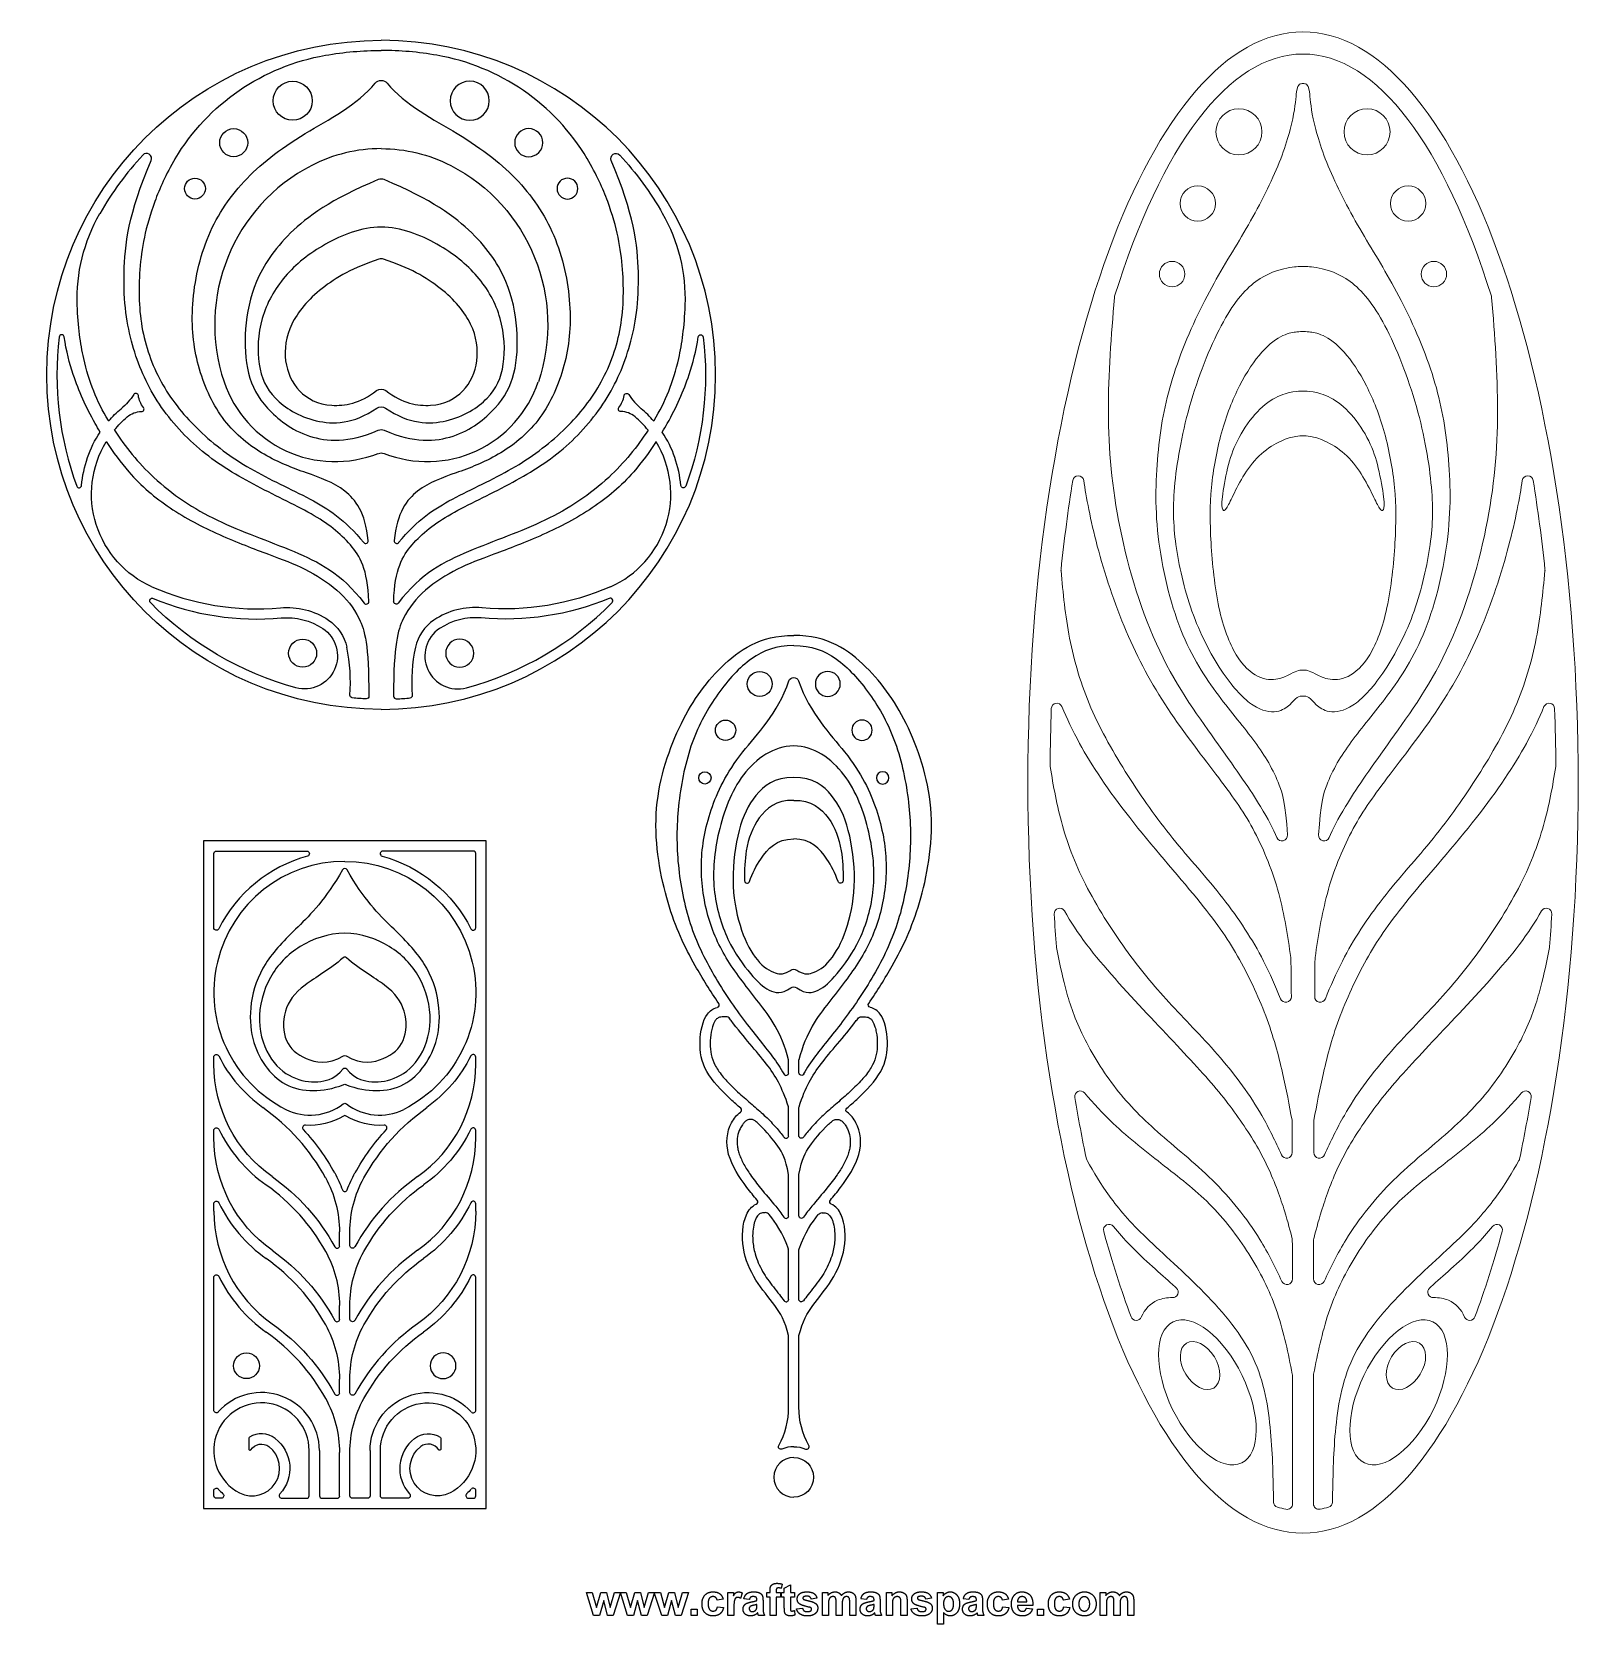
# Model space of a CAD drawing. Header units: millimetres. Extents: x -78 to 68, y -79 to 71.
import ezdxf

# ---------------------------------------------------------------- set-up
doc = ezdxf.new("R2010")
doc.units = ezdxf.units.MM
doc.header["$MEASUREMENT"] = 0
doc.layers.add('Layer 1', color=172, linetype='Continuous')

msp = doc.modelspace()

# ---------------------------------------------------------------- linework, layer by layer
at = {"layer": 'Layer 1'}
for p, q in [((-71.14, 22.51), (-71.14, 22.51)), ((-19.22, 22.51), (-19.22, 22.51)), ((-6.57, 14.26), (-6.57, 14.25)), ((-5.6, 14.26), (-5.6, 14.25)), ((-61.05, -13.44), (-61.05, -6.42)), ((-60.8, -6.18), (-52.23, -6.18)), ((-36.46, -6.18), (-45.03, -6.18)), ((-36.22, -13.44), (-36.22, -6.42)), ((-61.05, -26.35), (-61.05, -25.69)), ((-36.22, -26.35), (-36.22, -25.69)), ((-6.57, -27.18), (-6.57, -25.96)), ((-5.6, -27.18), (-5.6, -25.96)), ((-55.84, -29.67), (-55.84, -29.67)), ((-41.43, -29.67), (-41.43, -29.67)), ((-6.57, -33.14), (-6.57, -30.55)), ((-5.6, -33.14), (-5.6, -30.55)), ((-61.05, -33.32), (-61.05, -32.63)), ((-36.22, -33.32), (-36.22, -32.63)), ((-6.57, -40.73), (-6.57, -36.89)), ((-5.6, -40.73), (-5.6, -36.89)), ((-61.05, -40.29), (-61.05, -39.59)), ((-36.22, -40.29), (-36.22, -39.59)), ((-49.12, -43.56), (-49.12, -42.26)), ((-48.15, -43.56), (-48.15, -42.26)), ((-6.57, -48.63), (-6.57, -44.02)), ((-5.6, -48.63), (-5.6, -44.02)), ((-61.05, -59.14), (-61.05, -46.56)), ((-36.22, -59.14), (-36.22, -46.56)), ((-49.12, -50.52), (-49.12, -49.22)), ((-48.15, -50.52), (-48.15, -49.22)), ((-6.57, -58.86), (-6.57, -52.18)), ((-5.6, -58.86), (-5.6, -52.18)), ((-49.12, -57.49), (-49.12, -56.19)), ((-48.15, -57.49), (-48.15, -56.19)), ((-57.72, -61.78), (-57.72, -62.85)), ((-39.54, -61.78), (-39.54, -62.85)), ((-52, -67.24), (-52, -62.96)), ((-51.04, -62.96), (-51.04, -67.24)), ((-49.12, -67.24), (-49.12, -63.16)), ((-48.15, -67.24), (-48.15, -63.16)), ((-46.23, -62.96), (-46.23, -67.24)), ((-45.26, -67.24), (-45.26, -62.96)), ((-61.05, -67.24), (-61.05, -66.77)), ((-60.34, -67.48), (-60.8, -67.48)), ((-54.6, -67.48), (-52.25, -67.48)), ((-50.79, -67.48), (-49.36, -67.48)), ((-46.47, -67.48), (-47.91, -67.48)), ((-42.67, -67.48), (-45.02, -67.48)), ((-36.92, -67.48), (-36.46, -67.48)), ((-36.22, -67.24), (-36.22, -66.77)), ((-25.05, -78.58), (-25.74, -76.41)), ((-25.74, -76.41), (-25.18, -76.41)), ((-25.18, -76.41), (-24.77, -77.83)), ((-24.77, -77.83), (-24.38, -76.41)), ((-24.38, -76.41), (-23.83, -76.41)), ((-23.83, -76.41), (-23.47, -77.83)), ((-23.47, -77.83), (-23.06, -76.41)), ((-22.5, -76.41), (-23.19, -78.58)), ((-23.06, -76.41), (-22.5, -76.41)), ((-21.83, -78.58), (-22.52, -76.41)), ((-22.52, -76.41), (-21.96, -76.41)), ((-21.96, -76.41), (-21.55, -77.83)), ((-21.55, -77.83), (-21.16, -76.41)), ((-21.16, -76.41), (-20.6, -76.41)), ((-20.6, -76.41), (-20.25, -77.83)), ((-20.25, -77.83), (-19.84, -76.41)), ((-19.28, -76.41), (-19.97, -78.58)), ((-19.84, -76.41), (-19.28, -76.41)), ((-18.6, -78.58), (-19.3, -76.41)), ((-19.3, -76.41), (-18.73, -76.41)), ((-18.73, -76.41), (-18.32, -77.83)), ((-18.32, -77.83), (-17.94, -76.41)), ((-17.94, -76.41), (-17.38, -76.41)), ((-17.38, -76.41), (-17.03, -77.83)), ((-17.03, -77.83), (-16.62, -76.41)), ((-16.06, -76.41), (-16.75, -78.58)), ((-16.62, -76.41), (-16.06, -76.41)), ((-12.33, -78.58), (-12.33, -76.41)), ((-12.33, -76.41), (-11.8, -76.41)), ((-11.8, -76.41), (-11.8, -76.72)), ((-10.96, -76.46), (-11.14, -76.97)), ((-8.63, -76.41), (-8.33, -76.41)), ((-8.63, -76.85), (-8.63, -76.41)), ((-8.33, -76.85), (-8.63, -76.85)), ((-8.33, -76.41), (-8.33, -76.25)), ((-8.33, -78.58), (-8.33, -76.85)), ((-7.76, -76.26), (-7.76, -76.41)), ((-7.76, -76.41), (-7.35, -76.41)), ((-7.35, -76.85), (-7.76, -76.85)), ((-7.76, -76.85), (-7.76, -78.58)), ((-7.35, -76.41), (-7.35, -76.85)), ((-7.2, -75.61), (-7.27, -76.02)), ((-7.26, -76.85), (-7.26, -76.41)), ((-7.26, -76.41), (-6.98, -76.41)), ((-6.98, -76.85), (-7.26, -76.85)), ((-6.98, -76), (-6.41, -75.67)), ((-6.98, -76.41), (-6.98, -76)), ((-6.98, -77.81), (-6.98, -76.85)), ((-6.41, -75.67), (-6.41, -76.41)), ((-6.41, -76.41), (-6.02, -76.41)), ((-6.02, -76.85), (-6.41, -76.85)), ((-6.41, -76.85), (-6.41, -77.75)), ((-6.02, -76.41), (-6.02, -76.85)), ((-3.37, -76.41), (-2.85, -76.41)), ((-3.37, -78.58), (-3.37, -76.41)), ((-2.85, -76.41), (-2.85, -76.7)), ((2.69, -78.58), (2.69, -76.41)), ((2.69, -76.41), (3.22, -76.41)), ((3.22, -76.41), (3.22, -76.73)), ((7.54, -76.41), (8.07, -76.41)), ((7.54, -79.41), (7.54, -76.41)), ((8.07, -76.41), (8.07, -76.73)), ((22.96, -76.41), (23.48, -76.41)), ((22.96, -78.58), (22.96, -76.41)), ((23.48, -76.41), (23.48, -76.7)), ((-24.1, -77.18), (-24.48, -78.58)), ((-23.73, -78.58), (-24.1, -77.18)), ((-20.88, -77.18), (-21.26, -78.58)), ((-20.51, -78.58), (-20.88, -77.18)), ((-17.66, -77.18), (-18.04, -78.58)), ((-17.29, -78.58), (-17.66, -77.18)), ((-15.81, -78.58), (-15.81, -78)), ((-15.81, -78), (-15.24, -78)), ((-15.24, -78), (-15.24, -78.58)), ((-12.78, -77.04), (-13.35, -77.13)), ((-13.31, -77.76), (-12.74, -77.84)), ((-11.76, -77.91), (-11.76, -78.58)), ((-10.3, -77.08), (-10.81, -77)), ((-9.57, -77.17), (-9.57, -77.11)), ((-9.57, -77.65), (-9.57, -77.54)), ((-9, -77.19), (-9, -77.86)), ((-6.03, -78.11), (-5.98, -78.55)), ((-5.83, -77.96), (-5.26, -77.89)), ((-3.89, -76.95), (-4.43, -77.04)), ((-2.8, -77.52), (-2.8, -78.58)), ((-2.07, -78.58), (-2.07, -77.39)), ((-1.5, -77.53), (-1.5, -78.58)), ((-0.78, -78.58), (-0.78, -77.34)), ((-0.2, -77.19), (-0.2, -78.58)), ((0.8, -77.08), (0.28, -77)), ((1.52, -77.17), (1.52, -77.11)), ((1.52, -77.65), (1.52, -77.54)), ((2.09, -77.19), (2.09, -77.86)), ((3.26, -77.59), (3.26, -78.58)), ((4.07, -78.58), (4.07, -77.47)), ((4.65, -77.23), (4.65, -78.58)), ((5.02, -77.96), (5.59, -77.89)), ((6.96, -76.95), (6.43, -77.04)), ((8.11, -78.32), (8.11, -79.41)), ((10.5, -77.08), (9.98, -77)), ((11.22, -77.17), (11.22, -77.11)), ((11.22, -77.65), (11.22, -77.54)), ((11.8, -77.19), (11.8, -77.86)), ((14.26, -77.04), (13.69, -77.13)), ((13.72, -77.76), (14.3, -77.84)), ((16.57, -77.65), (15.11, -77.65)), ((15.12, -77.3), (16, -77.3)), ((15.96, -77.89), (16.54, -77.96)), ((17, -78.58), (17, -78)), ((17, -78), (17.57, -78)), ((17.57, -78), (17.57, -78.58)), ((20.04, -77.04), (19.46, -77.13)), ((19.5, -77.76), (20.07, -77.84)), ((23.54, -77.52), (23.54, -78.58)), ((24.26, -78.58), (24.26, -77.39)), ((24.83, -77.53), (24.83, -78.58)), ((25.56, -78.58), (25.56, -77.34)), ((26.13, -77.19), (26.13, -78.58)), ((-24.48, -78.58), (-25.05, -78.58)), ((-23.19, -78.58), (-23.73, -78.58)), ((-21.26, -78.58), (-21.83, -78.58)), ((-19.97, -78.58), (-20.51, -78.58)), ((-18.04, -78.58), (-18.6, -78.58)), ((-16.75, -78.58), (-17.29, -78.58)), ((-15.24, -78.58), (-15.81, -78.58)), ((-11.76, -78.58), (-12.33, -78.58)), ((-8.85, -78.58), (-9.43, -78.58)), ((-7.76, -78.58), (-8.33, -78.58)), ((-2.8, -78.58), (-3.37, -78.58)), ((-1.5, -78.58), (-2.07, -78.58)), ((-0.2, -78.58), (-0.78, -78.58)), ((2.24, -78.58), (1.67, -78.58)), ((3.26, -78.58), (2.69, -78.58)), ((4.65, -78.58), (4.07, -78.58)), ((8.11, -79.41), (7.54, -79.41)), ((11.94, -78.58), (11.37, -78.58)), ((17.57, -78.58), (17, -78.58)), ((23.54, -78.58), (22.96, -78.58)), ((24.83, -78.58), (24.26, -78.58)), ((26.13, -78.58), (25.56, -78.58))]:
    msp.add_line(p, q, dxfattribs=at)
msp.add_lwpolyline([(-62.02, -68.45), (-35.25, -68.45), (-35.25, -5.21), (-62.02, -5.21), (-62.02, -68.45)], dxfattribs=at)
for centre, radius in [((-53.57, 64.9), 1.85), ((-59.16, 60.93), 1.33), ((-62.83, 56.58), 0.985), ((-52.63, 12.57), 1.33), ((-9.31, 9.66), 1.18), ((-12.55, 5.27), 0.966), ((-14.51, 0.76), 0.584), ((-57.95, -54.93), 1.22)]:
    msp.add_circle(centre, radius, dxfattribs=at)
at = {"layer": 'Layer 1', "extrusion": (0, 0, -1)}
for centre, radius in [((36.79, 64.9), 1.85), ((31.2, 60.93), 1.33), ((27.53, 56.58), 0.985), ((37.74, 12.57), 1.33), ((2.86, 9.66), 1.18), ((-0.38, 5.27), 0.966), ((-2.34, 0.76), 0.584), ((39.32, -54.93), 1.22)]:
    msp.add_circle(centre, radius, dxfattribs=at)
for centre, radius, start, end in [((45.18, 38.94), 31.69, 270, 90), ((45.18, 38.94), 30.73, 80.1131, 90), ((46.9, 48.79), 20.73, 30.8394, 80.1131), ((45.18, 66.11), 0.726, 39.3448, 140.6552), ((45.18, 46.01), 14.36, 90, 117.2934), ((22.94, 59.43), 0.484, 336.5411, 137.3424), ((45.18, 38.94), 30.73, 137.3424, 150.2125), ((46.38, 43.69), 16.98, 117.2934, 198.6143), ((57.71, 46.12), 16.29, 357.9255, 29.7875), ((45.18, 38.94), 30.73, 173.3138, 200.0834), ((14.91, 42.49), 0.242, 8.221, 173.3138), ((73.88, 40.55), 6.3, 213.5555, 229.9586), ((65.89, 37.31), 2.33, 321.234, 351.6597), ((45.18, 36.87), 0.726, 52.541, 127.459), ((21.93, 36.94), 0.242, 8.3403, 146.4445), ((63.04, 27.64), 10.56, 40.9763, 49.9585), ((63.04, 27.64), 9.59, 39.188, 49.7153), ((67.89, 33.37), 2.09, 49.7153, 89.8075), ((45.18, 35.19), 0.726, 55.1738, 124.8262), ((22.47, 35.7), 0.242, 270.1925, 38.766), ((63.04, 27.64), 10.56, 4.4118, 33.7894), ((45.18, 33.02), 0.726, 66.8673, 113.1327), ((63.04, 27.64), 9.59, 293.7851, 31.1811), ((45.18, 30.82), 0.726, 68.3517, 111.6483), ((16.55, 28.48), 0.242, 200.0834, 355.5882), ((33.41, 41.44), 24.67, 246.2146, 275.1668), ((66.88, 17.54), 0.242, 315.3963, 112.5563), ((45.18, 38.94), 30.73, 285.258, 315.3963), ((54.1, 9.83), 7.07, 84.8332, 123.6773), ((43.76, 17.46), 0.242, 217.3992, 1.9448), ((33.41, 41.44), 25.64, 247.4436, 275.1668), ((54.1, 9.83), 6.1, 84.8332, 123.6773), ((52.45, 12.31), 4.09, 123.6773, 168.2347), ((52.45, 12.31), 3.12, 123.6773, 285.258), ((25.82, 9.79), 16.44, 355.8436, 11.7653), ((6.09, 9.78), 0.484, 19.2033, 160.7967), ((47.9, 8.58), 0.242, 275.118, 4.1564), ((45.18, 38.94), 30.73, 272.6457, 275.118), ((46.59, 8.49), 0.242, 179.8555, 272.6457), ((60.8, -6.42), 0.242, 360, 90), ((52.23, -6.42), 0.242, 90, 254.6775), ((48.63, -19.56), 12.41, 90, 243.269), ((48.63, -19.56), 13.38, 105.3225, 153.2988), ((1.66, -8.98), 0.242, 181.1899, 340.7604), ((60.8, -13.44), 0.242, 206.7012, 360), ((6.09, -17.85), 0.484, 54.8148, 125.1852), ((6.09, -19.53), 0.484, 54.6373, 125.3627), ((-1.22, -20.74), 0.242, 284.6534, 34.463), ((-0.36, -22.35), 0.484, 36.9635, 87.5904), ((60.8, -25.69), 0.242, 360, 153.2988), ((48.63, -25.79), 0.242, 60.922, 119.078), ((48.63, -19.56), 13.38, 206.7012, 234.5146), ((47.98, -26.35), 13.06, 305.2507, 0), ((48.63, -26.97), 0.242, 38.5556, 141.4444), ((48.63, -28.51), 0.242, 69.0738, 110.9262), ((5.36, -27.18), 0.242, 207.4887, 0), ((48.63, -30.31), 0.242, 52.0444, 127.9556), ((51.92, -26.09), 6.07, 238.6203, 274.254), ((45.34, -26.09), 6.07, 265.746, 301.3797), ((29.09, -46.97), 20.27, 29.0233, 54.5148), ((5.12, -30.55), 0.484, 360, 17.8761), ((2.1, -32.09), 0.484, 47.7762, 82.1784), ((0.9, -30.72), 0.242, 303.4883, 49.0858), ((60.8, -32.63), 0.242, 360, 153.9242), ((68.17, -46.97), 21.24, 137.2678, 150.9767), ((29.09, -46.97), 21.24, 29.0233, 42.7322), ((49.28, -26.35), 14.03, 206.0758, 234.7493), ((5.36, -33.14), 0.242, 216.6296, 0), ((47.98, -33.32), 13.06, 305.2507, 0), ((67.03, -53.3), 19.94, 125.2507, 151.1225), ((59.67, -42.26), 11.53, 150.9767, 159.7626), ((37.59, -42.26), 11.53, 20.2374, 29.0233), ((37.59, -42.26), 10.56, 359.9996, 29.0233), ((5.12, -36.89), 0.484, 360, 10.8971), ((30.23, -53.3), 18.97, 29.0233, 54.7493), ((60.8, -39.59), 0.242, 360, 153.9242), ((49.28, -40.29), 13.06, 180, 234.7493), ((49.28, -33.32), 14.03, 206.0758, 234.7493), ((5.36, -40.73), 0.242, 214.2918, 0), ((3.38, -40.91), 0.484, 38.8533, 90.4709), ((2.43, -39.4), 0.242, 293.6814, 40.0169), ((47.91, -43.56), 0.242, 208.8775, 360), ((67.03, -60.27), 19.94, 125.2507, 151.1225), ((37.59, -49.22), 10.56, 359.9996, 29.0233), ((30.23, -60.27), 18.97, 29.0233, 54.7493), ((5.12, -44.02), 0.484, 360, 19.9095), ((60.8, -46.56), 0.242, 360, 153.9242), ((49.28, -40.29), 14.03, 206.0758, 234.7493), ((5.36, -48.63), 0.242, 215.4874, 360), ((67.03, -67.24), 19.94, 125.2507, 151.1225), ((47.91, -50.52), 0.242, 208.8775, 360), ((37.59, -56.19), 10.56, 359.9996, 29.0233), ((30.23, -67.24), 18.97, 29.0233, 54.7493), ((5.12, -52.18), 0.484, 360, 13.7944), ((40.74, -62.96), 5.49, 0, 138.2899), ((47.91, -57.49), 0.242, 208.8775, 360), ((37.59, -63.16), 10.56, 359.9996, 29.0233), ((40.74, -62.96), 4.52, 360, 242.5489), ((60.8, -59.14), 0.242, 221.7101, 0), ((-1.82, -58.86), 7.42, 330.7976, 360), ((57.41, -64.66), 3.57, 127.3907, 222.5097), ((40.72, -63.53), 2.15, 52.6093, 121.8278), ((39.64, -61.78), 0.0969, 121.8278, 180), ((56.54, -63.53), 1.18, 32.0049, 127.3907), ((39.86, -64.66), 2.6, 242.5489, 52.6093), ((39.64, -62.85), 0.0969, 180, 327.9951), ((7.3, -62.6), 0.242, 247.237, 29.2024), ((6.09, -65.5), 2.9, 90, 112.763), ((6.09, -65.5), 1.88, 90, 270), ((60.8, -66.77), 0.242, 360, 138.2899), ((60.8, -67.24), 0.242, 270, 0), ((60.34, -67.24), 0.242, 131.7101, 270), ((47.91, -67.24), 0.242, 270, 0), ((46.47, -67.24), 0.242, 180, 270), ((45.02, -67.24), 0.242, 270, 0), ((42.67, -67.24), 0.242, 137.4903, 270), ((40.74, -62.96), 5.49, 221.7101, 228.2899)]:
    msp.add_arc(centre, radius, start, end, dxfattribs=at)
at = {"layer": 'Layer 1'}
for centre, radius, start, end in [((-45.18, 38.94), 31.69, 270, 90), ((-45.18, 38.94), 30.73, 80.1131, 90), ((-43.46, 48.79), 20.73, 30.8394, 80.1131), ((-45.18, 46.01), 14.36, 90, 117.2934), ((-45.18, 38.94), 30.73, 137.3424, 150.2125), ((-67.42, 59.43), 0.484, 336.5411, 137.3424), ((-43.98, 43.69), 16.98, 117.2934, 198.6143), ((-45.18, 56.76), 0.726, 67.3577, 112.6423), ((-32.65, 46.12), 16.29, 357.9255, 29.7875), ((-45.18, 49.2), 0.726, 72.015, 107.985), ((-45.18, 38.94), 30.73, 173.3138, 200.0834), ((-75.46, 42.49), 0.242, 8.221, 173.3138), ((-49.55, 41.82), 11.1, 198.6139, 291.6483), ((-40.82, 41.82), 11.1, 248.3517, 341.3861), ((-68.43, 36.94), 0.242, 8.3403, 146.4445), ((-24.47, 37.31), 2.33, 321.234, 351.6597), ((-16.48, 40.55), 6.3, 213.5555, 229.9586), ((-67.9, 35.7), 0.242, 270.1925, 38.766), ((-22.47, 33.37), 2.09, 49.7153, 89.8075), ((-27.33, 27.64), 9.59, 39.188, 49.7153), ((-27.33, 27.64), 10.56, 40.9763, 49.9585), ((-27.33, 27.64), 10.56, 4.4118, 33.7894), ((-27.33, 27.64), 9.59, 293.7851, 31.1811), ((-73.81, 28.48), 0.242, 200.0834, 355.5882), ((-46.65, 23.21), 0.242, 219.2918, 5.8914), ((-43.71, 23.21), 0.242, 174.1086, 320.7082), ((-56.96, 41.44), 24.67, 246.2146, 275.1668), ((-56.96, 41.44), 25.64, 247.4437, 275.1668), ((-46.6, 17.46), 0.242, 217.3992, 1.9448), ((-36.26, 9.83), 7.07, 84.8332, 123.6773), ((-45.18, 38.94), 30.73, 285.258, 315.3963), ((-23.48, 17.54), 0.242, 315.3963, 112.5564), ((-37.92, 12.31), 4.09, 123.6773, 168.2347), ((-36.26, 9.83), 6.1, 84.8332, 123.6773), ((-37.92, 12.31), 3.12, 123.6773, 285.258), ((-64.54, 9.79), 16.44, 355.8436, 11.7653), ((-43.77, 8.49), 0.242, 179.8555, 272.6457), ((-45.18, 38.94), 30.73, 272.6457, 275.118), ((-42.46, 8.58), 0.242, 275.118, 4.1564), ((-48.63, -19.56), 12.41, 90, 243.269), ((-48.63, -19.56), 13.38, 105.3225, 153.2988), ((-45.03, -6.42), 0.242, 90, 254.6775), ((-36.46, -6.42), 0.242, 360, 90), ((-48.63, -8.06), 0.242, 29.5472, 150.4528), ((-10.51, -8.98), 0.242, 181.1899, 340.7604), ((-36.46, -13.44), 0.242, 206.7012, 360), ((-48.63, -16.46), 0.242, 48.0209, 131.9791), ((-7.7, -15.57), 2.31, 299.1748, 305.1852), ((-4.47, -15.57), 2.31, 234.8148, 240.8252), ((-13.39, -20.74), 0.242, 284.6534, 34.463), ((-12.53, -22.35), 0.484, 36.9635, 87.5904), ((-48.63, -19.56), 13.38, 206.7012, 234.5146), ((-36.46, -25.69), 0.242, 360, 153.2988), ((-49.28, -26.35), 13.06, 305.2507, 0), ((-6.81, -27.18), 0.242, 207.4887, 0), ((-51.92, -26.09), 5.1, 243.269, 307.9556), ((-45.34, -26.09), 5.1, 232.0444, 296.731), ((-68.17, -46.97), 20.27, 29.0233, 54.5148), ((-48.63, -31.48), 0.242, 58.6203, 121.3797), ((-11.27, -30.72), 0.242, 303.4883, 49.0858), ((-10.07, -32.09), 0.484, 47.7762, 82.1784), ((-7.06, -30.55), 0.484, 0, 17.8761), ((-47.98, -26.35), 14.03, 206.0758, 234.7493), ((-52.39, -32.39), 0.242, 85.746, 222.7322), ((-44.88, -32.39), 0.242, 317.2678, 94.254), ((-36.46, -32.63), 0.242, 360, 153.9242), ((-6.81, -33.14), 0.242, 216.6296, 360), ((-49.28, -33.32), 13.06, 305.2507, 0), ((-59.67, -42.26), 10.56, 359.9996, 29.0233), ((-30.23, -53.3), 19.94, 125.2507, 151.1225), ((-7.06, -36.89), 0.484, 0, 10.8971), ((-67.03, -53.3), 18.97, 29.0233, 54.7493), ((-48.63, -38.18), 0.242, 200.2374, 339.7626), ((-47.98, -40.29), 13.06, 180, 234.7493), ((-47.98, -33.32), 14.03, 206.0758, 234.7493), ((-36.46, -39.59), 0.242, 0, 153.9242), ((-9.74, -39.4), 0.242, 293.6814, 40.0169), ((-8.79, -40.91), 0.484, 38.8533, 90.4709), ((-6.81, -40.73), 0.242, 214.2918, 0), ((-49.36, -43.56), 0.242, 208.8775, 0), ((-67.03, -60.27), 18.97, 29.0233, 54.7493), ((-59.67, -49.22), 10.56, 359.9996, 29.0233), ((-30.23, -60.27), 19.94, 125.2507, 151.1225), ((-7.06, -44.02), 0.484, 360, 19.9095), ((-47.98, -40.29), 14.03, 206.0758, 234.7493), ((-36.46, -46.56), 0.242, 0, 153.9242), ((-6.81, -48.63), 0.242, 215.4874, 360), ((-59.67, -56.19), 10.56, 359.9996, 29.0233), ((-49.36, -50.52), 0.242, 208.8775, 0), ((-30.23, -67.24), 19.94, 125.2507, 151.1225), ((-67.03, -67.24), 18.97, 29.0233, 54.7493), ((-7.06, -52.18), 0.484, 360, 13.7944), ((-56.53, -62.96), 4.52, 360, 242.5489), ((-56.53, -62.96), 5.49, 0, 138.2899), ((-59.67, -63.16), 10.56, 359.9996, 29.0233), ((-49.36, -57.49), 0.242, 208.8775, 360), ((-36.46, -59.14), 0.242, 221.7101, 0), ((-13.99, -58.86), 7.42, 330.7976, 0), ((-57.62, -61.78), 0.0969, 121.8278, 180), ((-56.54, -63.53), 2.15, 52.6093, 121.8278), ((-39.86, -64.66), 3.57, 127.3907, 222.5097), ((-57.41, -64.66), 2.6, 242.5489, 52.6093), ((-57.62, -62.85), 0.0969, 180, 327.9951), ((-40.72, -63.53), 1.18, 32.0049, 127.3907), ((-6.09, -65.5), 2.9, 90, 112.763), ((-4.87, -62.6), 0.242, 247.237, 29.2024), ((-6.09, -65.5), 1.88, 90, 270), ((-56.53, -62.96), 5.49, 221.7101, 228.2899), ((-54.6, -67.24), 0.242, 137.4903, 270), ((-52.25, -67.24), 0.242, 270, 0), ((-50.79, -67.24), 0.242, 180, 270), ((-49.36, -67.24), 0.242, 270, 0), ((-36.92, -67.24), 0.242, 131.7101, 270), ((-36.46, -66.77), 0.242, 360, 138.2899), ((-36.46, -67.24), 0.242, 270, 360)]:
    msp.add_arc(centre, radius, start, end, dxfattribs=at)
at = {"layer": 'Layer 1', "lineweight": 20}
for points, knots in [([(42.17, 71.43), (56.57, 71.43), (68.25, 39.6), (68.25, 0.32), (68.25, -38.95), (56.57, -70.78), (42.17, -70.78), (27.77, -70.78), (16.1, -38.95), (16.1, 0.32), (16.1, 39.6), (27.77, 71.43), (42.17, 71.43)], [0, 0, 0, 0, 0.2, 0.2, 0.2, 0.4, 0.4, 0.4, 0.6, 0.6, 0.6, 1, 1, 1, 1]), ([(24.32, 46.38), (28.71, 60.46), (35.08, 69.33), (42.17, 69.33), (49.26, 69.33), (55.63, 60.47), (60.02, 46.38), (60.04, 46.34), (60.04, 46.31), (60.05, 46.27), (60.34, 42.65), (60.62, 39.04), (60.61, 35.46), (60.61, 31.86), (60.3, 28.31), (59.51, 24.42), (58.72, 20.54), (57.45, 16.34), (55.75, 12.78), (54.05, 9.22), (51.91, 6.31), (50.18, 3.9), (48.45, 1.49), (47.12, -0.43), (46.2, -1.95), (45.47, -3.15), (45, -4.1), (44.65, -4.9), (44.55, -5.13), (44.29, -5.26), (44.04, -5.2), (43.8, -5.13), (43.63, -4.91), (43.65, -4.65), (43.84, -1.69), (44.09, -0.77), (44.42, 0.08), (44.98, 1.54), (45.76, 2.83), (46.75, 4.18), (47.74, 5.53), (48.94, 6.92), (50.19, 8.59), (51.43, 10.26), (52.72, 12.19), (53.75, 14.79), (54.77, 17.39), (55.55, 20.65), (55.89, 23.64), (56.23, 26.63), (56.14, 29.34), (55.88, 31.84), (55.62, 34.33), (55.19, 36.61), (54.4, 39.06), (53.6, 41.52), (52.43, 44.17), (51.26, 46.4), (50.09, 48.64), (48.91, 50.46), (47.77, 52.42), (46.62, 54.38), (45.51, 56.48), (44.71, 58.37), (43.9, 60.25), (43.41, 61.93), (43.14, 63.18), (42.88, 64.43), (42.85, 65.25), (42.78, 65.74), (42.71, 66.22), (42.6, 66.38), (42.49, 66.46), (42.39, 66.53), (42.28, 66.53), (42.17, 66.53), (42.06, 66.53), (41.96, 66.53), (41.85, 66.46), (41.74, 66.38), (41.63, 66.22), (41.56, 65.74), (41.49, 65.25), (41.46, 64.43), (41.2, 63.18), (40.94, 61.93), (40.44, 60.25), (39.64, 58.37), (38.83, 56.48), (37.72, 54.38), (36.57, 52.42), (35.43, 50.46), (34.25, 48.64), (33.08, 46.4), (31.91, 44.17), (30.74, 41.52), (29.95, 39.06), (29.15, 36.61), (28.73, 34.33), (28.47, 31.84), (28.21, 29.34), (28.11, 26.63), (28.45, 23.64), (28.79, 20.65), (29.57, 17.39), (30.6, 14.79), (31.63, 12.19), (32.91, 10.26), (34.15, 8.59), (35.4, 6.92), (36.61, 5.53), (37.6, 4.18), (38.59, 2.83), (39.36, 1.54), (39.92, 0.08), (40.25, -0.77), (40.51, -1.69), (40.7, -4.65), (40.71, -4.91), (40.55, -5.13), (40.3, -5.2), (40.05, -5.26), (39.8, -5.13), (39.69, -4.9), (39.34, -4.1), (38.87, -3.15), (38.14, -1.95), (37.22, -0.43), (35.89, 1.49), (34.16, 3.9), (32.43, 6.31), (30.29, 9.22), (28.59, 12.78), (26.89, 16.34), (25.62, 20.54), (24.84, 24.42), (24.05, 28.31), (23.74, 31.86), (23.73, 35.46), (23.72, 39.04), (24.01, 42.65), (24.3, 46.26), (24.3, 46.31), (24.31, 46.34), (24.32, 46.38)], [0, 0, 0, 0, 0.020408, 0.020408, 0.020408, 0.040816, 0.040816, 0.040816, 0.061224, 0.061224, 0.061224, 0.081633, 0.081633, 0.081633, 0.102041, 0.102041, 0.102041, 0.122449, 0.122449, 0.122449, 0.142857, 0.142857, 0.142857, 0.163265, 0.163265, 0.163265, 0.183673, 0.183673, 0.183673, 0.204082, 0.204082, 0.204082, 0.22449, 0.22449, 0.22449, 0.244898, 0.244898, 0.244898, 0.265306, 0.265306, 0.265306, 0.285714, 0.285714, 0.285714, 0.306122, 0.306122, 0.306122, 0.326531, 0.326531, 0.326531, 0.346939, 0.346939, 0.346939, 0.367347, 0.367347, 0.367347, 0.387755, 0.387755, 0.387755, 0.408163, 0.408163, 0.408163, 0.428571, 0.428571, 0.428571, 0.44898, 0.44898, 0.44898, 0.469388, 0.469388, 0.469388, 0.489796, 0.489796, 0.489796, 0.510204, 0.510204, 0.510204, 0.530612, 0.530612, 0.530612, 0.55102, 0.55102, 0.55102, 0.571429, 0.571429, 0.571429, 0.591837, 0.591837, 0.591837, 0.612245, 0.612245, 0.612245, 0.632653, 0.632653, 0.632653, 0.653061, 0.653061, 0.653061, 0.673469, 0.673469, 0.673469, 0.693878, 0.693878, 0.693878, 0.714286, 0.714286, 0.714286, 0.734694, 0.734694, 0.734694, 0.755102, 0.755102, 0.755102, 0.77551, 0.77551, 0.77551, 0.795918, 0.795918, 0.795918, 0.816327, 0.816327, 0.816327, 0.836735, 0.836735, 0.836735, 0.857143, 0.857143, 0.857143, 0.877551, 0.877551, 0.877551, 0.897959, 0.897959, 0.897959, 0.918367, 0.918367, 0.918367, 0.938776, 0.938776, 0.938776, 0.959184, 0.959184, 0.959184, 1, 1, 1, 1]), ([(36.1, 64.14), (34.9, 64.14), (33.92, 63.17), (33.92, 61.96), (33.92, 60.76), (34.9, 59.78), (36.1, 59.78), (37.31, 59.78), (38.28, 60.76), (38.28, 61.96), (38.28, 63.17), (37.31, 64.14), (36.1, 64.14)], [0, 0, 0, 0, 0.2, 0.2, 0.2, 0.4, 0.4, 0.4, 0.6, 0.6, 0.6, 1, 1, 1, 1]), ([(48.24, 64.14), (49.45, 64.14), (50.42, 63.17), (50.42, 61.96), (50.42, 60.76), (49.45, 59.78), (48.24, 59.78), (47.04, 59.78), (46.06, 60.76), (46.06, 61.96), (46.06, 63.17), (47.04, 64.14), (48.24, 64.14)], [0, 0, 0, 0, 0.2, 0.2, 0.2, 0.4, 0.4, 0.4, 0.6, 0.6, 0.6, 1, 1, 1, 1]), ([(32.2, 56.84), (31.28, 56.84), (30.53, 56.09), (30.53, 55.17), (30.53, 54.24), (31.28, 53.5), (32.2, 53.5), (33.13, 53.5), (33.87, 54.24), (33.87, 55.17), (33.87, 56.09), (33.13, 56.84), (32.2, 56.84)], [0, 0, 0, 0, 0.2, 0.2, 0.2, 0.4, 0.4, 0.4, 0.6, 0.6, 0.6, 1, 1, 1, 1]), ([(52.14, 56.84), (53.06, 56.84), (53.81, 56.09), (53.81, 55.17), (53.81, 54.24), (53.06, 53.5), (52.14, 53.5), (51.22, 53.5), (50.47, 54.24), (50.47, 55.17), (50.47, 56.09), (51.22, 56.84), (52.14, 56.84)], [0, 0, 0, 0, 0.2, 0.2, 0.2, 0.4, 0.4, 0.4, 0.6, 0.6, 0.6, 1, 1, 1, 1]), ([(29.77, 49.69), (29.1, 49.69), (28.56, 49.15), (28.56, 48.48), (28.56, 47.82), (29.1, 47.28), (29.77, 47.28), (30.43, 47.28), (30.98, 47.82), (30.98, 48.48), (30.98, 49.15), (30.43, 49.69), (29.77, 49.69)], [0, 0, 0, 0, 0.2, 0.2, 0.2, 0.4, 0.4, 0.4, 0.6, 0.6, 0.6, 1, 1, 1, 1]), ([(42.17, 49.2), (42.56, 49.2), (42.95, 49.2), (43.7, 49.05), (44.45, 48.89), (45.56, 48.58), (46.65, 47.77), (47.75, 46.97), (48.83, 45.66), (49.93, 43.59), (51.02, 41.52), (52.14, 38.69), (52.92, 35.93), (53.7, 33.17), (54.15, 30.48), (54.34, 28.3), (54.53, 26.12), (54.46, 24.46), (54.16, 22.49), (53.86, 20.52), (53.34, 18.25), (52.56, 16.16), (51.77, 14.07), (50.74, 12.16), (49.74, 10.69), (48.74, 9.23), (47.77, 8.21), (46.9, 7.64), (46.03, 7.08), (45.26, 6.97), (44.68, 7.05), (44.1, 7.14), (43.72, 7.42), (43.43, 7.69), (43.14, 7.97), (42.93, 8.24), (42.73, 8.37), (42.54, 8.51), (42.35, 8.51), (42.17, 8.51), (41.99, 8.51), (41.81, 8.51), (41.61, 8.37), (41.42, 8.24), (41.21, 7.97), (40.91, 7.69), (40.62, 7.42), (40.24, 7.14), (39.66, 7.05), (39.09, 6.97), (38.31, 7.08), (37.44, 7.64), (36.57, 8.21), (35.61, 9.23), (34.61, 10.69), (33.6, 12.16), (32.57, 14.07), (31.79, 16.16), (31.01, 18.25), (30.48, 20.52), (30.18, 22.49), (29.89, 24.46), (29.82, 26.12), (30, 28.3), (30.19, 30.48), (30.64, 33.17), (31.42, 35.93), (32.21, 38.69), (33.32, 41.52), (34.42, 43.59), (35.51, 45.66), (36.6, 46.97), (37.69, 47.77), (38.79, 48.58), (39.89, 48.89), (40.64, 49.05), (41.39, 49.2), (41.78, 49.2), (42.17, 49.2)], [0, 0, 0, 0, 0.037037, 0.037037, 0.037037, 0.074074, 0.074074, 0.074074, 0.111111, 0.111111, 0.111111, 0.148148, 0.148148, 0.148148, 0.185185, 0.185185, 0.185185, 0.222222, 0.222222, 0.222222, 0.259259, 0.259259, 0.259259, 0.296296, 0.296296, 0.296296, 0.333333, 0.333333, 0.333333, 0.37037, 0.37037, 0.37037, 0.407407, 0.407407, 0.407407, 0.444444, 0.444444, 0.444444, 0.481481, 0.481481, 0.481481, 0.518519, 0.518519, 0.518519, 0.555556, 0.555556, 0.555556, 0.592593, 0.592593, 0.592593, 0.62963, 0.62963, 0.62963, 0.666667, 0.666667, 0.666667, 0.703704, 0.703704, 0.703704, 0.740741, 0.740741, 0.740741, 0.777778, 0.777778, 0.777778, 0.814815, 0.814815, 0.814815, 0.851852, 0.851852, 0.851852, 0.888889, 0.888889, 0.888889, 0.925926, 0.925926, 0.925926, 1, 1, 1, 1]), ([(54.57, 49.69), (55.24, 49.69), (55.78, 49.15), (55.78, 48.48), (55.78, 47.82), (55.24, 47.28), (54.57, 47.28), (53.91, 47.28), (53.37, 47.82), (53.37, 48.48), (53.37, 49.15), (53.91, 49.69), (54.57, 49.69)], [0, 0, 0, 0, 0.2, 0.2, 0.2, 0.4, 0.4, 0.4, 0.6, 0.6, 0.6, 1, 1, 1, 1]), ([(42.17, 43.04), (42.32, 43.04), (42.47, 43.04), (42.76, 43.01), (43.06, 42.98), (43.5, 42.92), (44.08, 42.65), (44.65, 42.37), (45.35, 41.89), (46.07, 41.1), (46.78, 40.3), (47.52, 39.19), (48.18, 37.9), (48.84, 36.6), (49.44, 35.1), (49.89, 33.45), (50.35, 31.79), (50.68, 29.98), (50.84, 28.27), (51, 26.56), (51, 24.96), (50.89, 23.01), (50.77, 21.07), (50.54, 18.79), (50.13, 16.9), (49.73, 15), (49.15, 13.51), (48.5, 12.43), (47.85, 11.36), (47.13, 10.7), (46.44, 10.37), (45.74, 10.04), (45.07, 10.03), (44.54, 10.13), (44.01, 10.24), (43.63, 10.47), (43.32, 10.62), (43.02, 10.78), (42.79, 10.88), (42.61, 10.92), (42.44, 10.97), (42.3, 10.97), (42.17, 10.97), (42.04, 10.97), (41.91, 10.97), (41.73, 10.92), (41.55, 10.88), (41.33, 10.78), (41.02, 10.62), (40.72, 10.47), (40.33, 10.24), (39.8, 10.13), (39.27, 10.03), (38.6, 10.04), (37.91, 10.37), (37.21, 10.7), (36.49, 11.36), (35.84, 12.43), (35.19, 13.51), (34.61, 15), (34.21, 16.9), (33.81, 18.79), (33.57, 21.07), (33.46, 23.01), (33.34, 24.96), (33.34, 26.56), (33.5, 28.27), (33.67, 29.98), (33.99, 31.79), (34.45, 33.45), (34.91, 35.1), (35.5, 36.6), (36.16, 37.9), (36.82, 39.19), (37.56, 40.3), (38.28, 41.1), (38.99, 41.89), (39.69, 42.37), (40.27, 42.65), (40.84, 42.92), (41.28, 42.98), (41.58, 43.01), (41.88, 43.04), (42.02, 43.04), (42.17, 43.04)], [0, 0, 0, 0, 0.034483, 0.034483, 0.034483, 0.068966, 0.068966, 0.068966, 0.103448, 0.103448, 0.103448, 0.137931, 0.137931, 0.137931, 0.172414, 0.172414, 0.172414, 0.206897, 0.206897, 0.206897, 0.241379, 0.241379, 0.241379, 0.275862, 0.275862, 0.275862, 0.310345, 0.310345, 0.310345, 0.344828, 0.344828, 0.344828, 0.37931, 0.37931, 0.37931, 0.413793, 0.413793, 0.413793, 0.448276, 0.448276, 0.448276, 0.482759, 0.482759, 0.482759, 0.517241, 0.517241, 0.517241, 0.551724, 0.551724, 0.551724, 0.586207, 0.586207, 0.586207, 0.62069, 0.62069, 0.62069, 0.655172, 0.655172, 0.655172, 0.689655, 0.689655, 0.689655, 0.724138, 0.724138, 0.724138, 0.758621, 0.758621, 0.758621, 0.793103, 0.793103, 0.793103, 0.827586, 0.827586, 0.827586, 0.862069, 0.862069, 0.862069, 0.896552, 0.896552, 0.896552, 0.931034, 0.931034, 0.931034, 1, 1, 1, 1]), ([(42.17, 33.16), (42.37, 33.16), (42.57, 33.16), (42.9, 33.1), (43.22, 33.04), (43.68, 32.93), (44.25, 32.67), (44.82, 32.41), (45.5, 32), (46.11, 31.46), (46.72, 30.92), (47.25, 30.25), (47.69, 29.55), (48.14, 28.85), (48.5, 28.12), (48.78, 27.54), (49.06, 26.97), (49.25, 26.54), (49.42, 26.3), (49.58, 26.07), (49.71, 26.03), (49.79, 26.18), (49.86, 26.33), (49.89, 26.67), (49.81, 27.38), (49.72, 28.09), (49.53, 29.17), (49.31, 30.1), (49.08, 31.04), (48.82, 31.83), (48.4, 32.69), (47.97, 33.54), (47.37, 34.46), (46.74, 35.18), (46.1, 35.9), (45.42, 36.43), (44.78, 36.77), (44.14, 37.11), (43.55, 37.26), (43.12, 37.33), (42.69, 37.4), (42.43, 37.4), (42.17, 37.4), (41.91, 37.4), (41.65, 37.4), (41.22, 37.33), (40.8, 37.26), (40.2, 37.11), (39.56, 36.77), (38.92, 36.43), (38.24, 35.9), (37.61, 35.18), (36.97, 34.46), (36.37, 33.54), (35.95, 32.69), (35.52, 31.83), (35.26, 31.04), (35.03, 30.1), (34.81, 29.17), (34.62, 28.09), (34.54, 27.38), (34.45, 26.67), (34.48, 26.33), (34.56, 26.18), (34.63, 26.03), (34.76, 26.07), (34.93, 26.3), (35.09, 26.54), (35.28, 26.97), (35.56, 27.54), (35.84, 28.12), (36.2, 28.85), (36.65, 29.55), (37.1, 30.25), (37.63, 30.92), (38.23, 31.46), (38.84, 32), (39.52, 32.41), (40.09, 32.67), (40.66, 32.93), (41.12, 33.04), (41.45, 33.1), (41.78, 33.16), (41.97, 33.16), (42.17, 33.16)], [0, 0, 0, 0, 0.034483, 0.034483, 0.034483, 0.068966, 0.068966, 0.068966, 0.103448, 0.103448, 0.103448, 0.137931, 0.137931, 0.137931, 0.172414, 0.172414, 0.172414, 0.206897, 0.206897, 0.206897, 0.241379, 0.241379, 0.241379, 0.275862, 0.275862, 0.275862, 0.310345, 0.310345, 0.310345, 0.344828, 0.344828, 0.344828, 0.37931, 0.37931, 0.37931, 0.413793, 0.413793, 0.413793, 0.448276, 0.448276, 0.448276, 0.482759, 0.482759, 0.482759, 0.517241, 0.517241, 0.517241, 0.551724, 0.551724, 0.551724, 0.586207, 0.586207, 0.586207, 0.62069, 0.62069, 0.62069, 0.655172, 0.655172, 0.655172, 0.689655, 0.689655, 0.689655, 0.724138, 0.724138, 0.724138, 0.758621, 0.758621, 0.758621, 0.793103, 0.793103, 0.793103, 0.827586, 0.827586, 0.827586, 0.862069, 0.862069, 0.862069, 0.896552, 0.896552, 0.896552, 0.931034, 0.931034, 0.931034, 1, 1, 1, 1]), ([(41.02, -16.26), (40.72, -14.23), (40.42, -12.2), (39.87, -10.18), (39.31, -8.14), (38.51, -6.12), (37.59, -4.37), (36.67, -2.62), (35.63, -1.15), (34.19, 0.75), (32.75, 2.65), (30.91, 4.99), (29.36, 7.33), (27.81, 9.68), (26.54, 12.03), (25.42, 14.65), (24.31, 17.27), (23.35, 20.16), (22.68, 22.71), (22.02, 25.21), (21.63, 27.37), (21.39, 28.93), (21.35, 29.19), (21.13, 29.38), (20.87, 29.38), (20.61, 29.38), (20.39, 29.19), (20.35, 28.94), (19.92, 26.21), (19.55, 23.39), (19.24, 20.49), (19.23, 20.45), (19.23, 20.42), (19.24, 20.39), (19.44, 18.27), (19.64, 16.15), (20.06, 13.98), (20.49, 11.8), (21.14, 9.58), (22.08, 7.39), (23.03, 5.2), (24.26, 3.05), (25.58, 0.98), (26.89, -1.08), (28.28, -3.06), (29.83, -4.97), (31.38, -6.88), (33.08, -8.72), (34.58, -10.64), (36.08, -12.56), (37.38, -14.55), (38.43, -16.59), (39.04, -17.77), (39.56, -18.97), (40.05, -20.17), (40.15, -20.41), (40.39, -20.54), (40.64, -20.49), (40.89, -20.44), (41.07, -20.22), (41.07, -19.97), (41.06, -18.68), (41.04, -17.47), (41.03, -16.33), (41.03, -16.3), (41.03, -16.28), (41.02, -16.26)], [0, 0, 0, 0, 0.043478, 0.043478, 0.043478, 0.086957, 0.086957, 0.086957, 0.130435, 0.130435, 0.130435, 0.173913, 0.173913, 0.173913, 0.217391, 0.217391, 0.217391, 0.26087, 0.26087, 0.26087, 0.304348, 0.304348, 0.304348, 0.347826, 0.347826, 0.347826, 0.391304, 0.391304, 0.391304, 0.434783, 0.434783, 0.434783, 0.478261, 0.478261, 0.478261, 0.521739, 0.521739, 0.521739, 0.565217, 0.565217, 0.565217, 0.608696, 0.608696, 0.608696, 0.652174, 0.652174, 0.652174, 0.695652, 0.695652, 0.695652, 0.73913, 0.73913, 0.73913, 0.782609, 0.782609, 0.782609, 0.826087, 0.826087, 0.826087, 0.869565, 0.869565, 0.869565, 0.913043, 0.913043, 0.913043, 1, 1, 1, 1]), ([(43.32, -16.26), (43.62, -14.23), (43.93, -12.2), (44.48, -10.18), (45.03, -8.14), (45.84, -6.12), (46.76, -4.37), (47.68, -2.62), (48.71, -1.15), (50.15, 0.75), (51.59, 2.65), (53.43, 4.99), (54.98, 7.33), (56.54, 9.68), (57.81, 12.03), (58.92, 14.65), (60.03, 17.27), (60.99, 20.16), (61.66, 22.71), (62.33, 25.21), (62.71, 27.37), (62.95, 28.93), (62.99, 29.19), (63.21, 29.38), (63.47, 29.38), (63.73, 29.38), (63.95, 29.19), (63.99, 28.94), (64.42, 26.21), (64.8, 23.39), (65.1, 20.49), (65.11, 20.45), (65.11, 20.42), (65.1, 20.39), (64.9, 18.27), (64.7, 16.15), (64.28, 13.98), (63.85, 11.8), (63.2, 9.58), (62.26, 7.39), (61.32, 5.2), (60.08, 3.05), (58.77, 0.98), (57.45, -1.08), (56.06, -3.06), (54.51, -4.97), (52.97, -6.88), (51.26, -8.72), (49.76, -10.64), (48.26, -12.56), (46.96, -14.55), (45.91, -16.59), (45.31, -17.77), (44.78, -18.97), (44.29, -20.17), (44.19, -20.41), (43.95, -20.54), (43.7, -20.49), (43.45, -20.44), (43.27, -20.22), (43.28, -19.97), (43.29, -18.68), (43.3, -17.47), (43.31, -16.33), (43.31, -16.3), (43.32, -16.28), (43.32, -16.26)], [0, 0, 0, 0, 0.043478, 0.043478, 0.043478, 0.086957, 0.086957, 0.086957, 0.130435, 0.130435, 0.130435, 0.173913, 0.173913, 0.173913, 0.217391, 0.217391, 0.217391, 0.26087, 0.26087, 0.26087, 0.304348, 0.304348, 0.304348, 0.347826, 0.347826, 0.347826, 0.391304, 0.391304, 0.391304, 0.434783, 0.434783, 0.434783, 0.478261, 0.478261, 0.478261, 0.521739, 0.521739, 0.521739, 0.565217, 0.565217, 0.565217, 0.608696, 0.608696, 0.608696, 0.652174, 0.652174, 0.652174, 0.695652, 0.695652, 0.695652, 0.73913, 0.73913, 0.73913, 0.782609, 0.782609, 0.782609, 0.826087, 0.826087, 0.826087, 0.869565, 0.869565, 0.869565, 0.913043, 0.913043, 0.913043, 1, 1, 1, 1]), ([(41.13, -31.68), (40.87, -30.24), (40.61, -28.8), (40.23, -27.17), (39.85, -25.52), (39.36, -23.68), (38.64, -21.77), (37.92, -19.86), (36.98, -17.88), (35.97, -16.12), (34.97, -14.37), (33.9, -12.84), (32.1, -10.65), (30.31, -8.46), (27.79, -5.61), (25.75, -3.01), (23.71, -0.42), (22.14, 1.93), (21, 4.02), (20.33, 5.26), (19.8, 6.4), (19.33, 7.51), (19.23, 7.74), (19, 7.87), (18.75, 7.82), (18.51, 7.78), (18.33, 7.57), (18.32, 7.32), (18.26, 5.54), (18.22, 3.74), (18.21, 1.92), (18.2, 1.89), (18.21, 1.86), (18.21, 1.83), (18.52, -0.01), (18.84, -1.84), (19.37, -3.74), (19.91, -5.65), (20.68, -7.63), (21.76, -9.71), (22.85, -11.78), (24.26, -13.96), (25.61, -15.81), (26.96, -17.66), (28.26, -19.19), (29.74, -20.79), (31.21, -22.38), (32.86, -24.03), (34.34, -25.76), (35.83, -27.48), (37.15, -29.28), (38.26, -31.21), (38.95, -32.42), (39.56, -33.68), (40.14, -34.96), (40.24, -35.19), (40.49, -35.31), (40.73, -35.26), (40.98, -35.21), (41.15, -34.99), (41.15, -34.74), (41.14, -33.73), (41.14, -32.74), (41.14, -31.77), (41.14, -31.73), (41.13, -31.71), (41.13, -31.68)], [0, 0, 0, 0, 0.043478, 0.043478, 0.043478, 0.086957, 0.086957, 0.086957, 0.130435, 0.130435, 0.130435, 0.173913, 0.173913, 0.173913, 0.217391, 0.217391, 0.217391, 0.26087, 0.26087, 0.26087, 0.304348, 0.304348, 0.304348, 0.347826, 0.347826, 0.347826, 0.391304, 0.391304, 0.391304, 0.434783, 0.434783, 0.434783, 0.478261, 0.478261, 0.478261, 0.521739, 0.521739, 0.521739, 0.565217, 0.565217, 0.565217, 0.608696, 0.608696, 0.608696, 0.652174, 0.652174, 0.652174, 0.695652, 0.695652, 0.695652, 0.73913, 0.73913, 0.73913, 0.782609, 0.782609, 0.782609, 0.826087, 0.826087, 0.826087, 0.869565, 0.869565, 0.869565, 0.913043, 0.913043, 0.913043, 1, 1, 1, 1]), ([(43.21, -31.67), (43.47, -30.24), (43.74, -28.8), (44.11, -27.17), (44.49, -25.52), (44.98, -23.68), (45.7, -21.77), (46.42, -19.86), (47.37, -17.88), (48.37, -16.12), (49.38, -14.37), (50.44, -12.84), (52.24, -10.65), (54.03, -8.46), (56.55, -5.61), (58.6, -3.01), (60.64, -0.42), (62.2, 1.93), (63.34, 4.02), (64.02, 5.26), (64.54, 6.4), (65.01, 7.51), (65.11, 7.74), (65.35, 7.87), (65.59, 7.82), (65.84, 7.78), (66.01, 7.57), (66.02, 7.32), (66.08, 5.54), (66.12, 3.74), (66.14, 1.92), (66.14, 1.89), (66.14, 1.86), (66.13, 1.83), (65.82, -0.01), (65.51, -1.84), (64.97, -3.74), (64.43, -5.65), (63.67, -7.63), (62.58, -9.71), (61.49, -11.78), (60.09, -13.96), (58.73, -15.81), (57.38, -17.66), (56.08, -19.19), (54.61, -20.79), (53.13, -22.38), (51.49, -24.03), (50, -25.76), (48.52, -27.48), (47.2, -29.28), (46.09, -31.21), (45.39, -32.42), (44.78, -33.68), (44.2, -34.96), (44.1, -35.19), (43.86, -35.31), (43.61, -35.26), (43.37, -35.21), (43.2, -35), (43.2, -34.74), (43.2, -33.73), (43.2, -32.74), (43.21, -31.77), (43.21, -31.73), (43.21, -31.71), (43.21, -31.67)], [0, 0, 0, 0, 0.043478, 0.043478, 0.043478, 0.086957, 0.086957, 0.086957, 0.130435, 0.130435, 0.130435, 0.173913, 0.173913, 0.173913, 0.217391, 0.217391, 0.217391, 0.26087, 0.26087, 0.26087, 0.304348, 0.304348, 0.304348, 0.347826, 0.347826, 0.347826, 0.391304, 0.391304, 0.391304, 0.434783, 0.434783, 0.434783, 0.478261, 0.478261, 0.478261, 0.521739, 0.521739, 0.521739, 0.565217, 0.565217, 0.565217, 0.608696, 0.608696, 0.608696, 0.652174, 0.652174, 0.652174, 0.695652, 0.695652, 0.695652, 0.73913, 0.73913, 0.73913, 0.782609, 0.782609, 0.782609, 0.826087, 0.826087, 0.826087, 0.869565, 0.869565, 0.869565, 0.913043, 0.913043, 0.913043, 1, 1, 1, 1]), ([(41.15, -42.91), (40.96, -42.16), (40.77, -41.4), (40.42, -40.27), (40.06, -39.12), (39.53, -37.59), (38.82, -36.08), (38.11, -34.57), (37.21, -33.09), (36.22, -31.67), (35.23, -30.24), (34.15, -28.88), (32.69, -27.24), (31.22, -25.6), (29.38, -23.69), (27.38, -21.55), (25.38, -19.42), (23.21, -17.07), (21.7, -15.07), (20.81, -13.9), (20.14, -12.85), (19.57, -11.85), (19.45, -11.64), (19.2, -11.54), (18.96, -11.61), (18.73, -11.68), (18.57, -11.9), (18.59, -12.15), (18.66, -13.19), (18.73, -14.23), (18.81, -15.26), (18.82, -15.29), (18.82, -15.3), (18.82, -15.32), (19.07, -16.57), (19.32, -17.81), (19.66, -19.13), (20.01, -20.45), (20.46, -21.85), (21.22, -23.44), (21.97, -25.03), (23.04, -26.81), (24.24, -28.39), (25.45, -29.97), (26.79, -31.36), (28.39, -32.78), (29.99, -34.2), (31.87, -35.66), (33.58, -37.35), (35.29, -39.04), (36.85, -40.96), (38.09, -42.97), (38.88, -44.26), (39.55, -45.59), (40.17, -46.94), (40.27, -47.16), (40.51, -47.28), (40.76, -47.23), (41, -47.18), (41.17, -46.97), (41.17, -46.71), (41.17, -45.48), (41.17, -44.25), (41.16, -43.04), (41.16, -42.99), (41.16, -42.95), (41.15, -42.91)], [0, 0, 0, 0, 0.043478, 0.043478, 0.043478, 0.086957, 0.086957, 0.086957, 0.130435, 0.130435, 0.130435, 0.173913, 0.173913, 0.173913, 0.217391, 0.217391, 0.217391, 0.26087, 0.26087, 0.26087, 0.304348, 0.304348, 0.304348, 0.347826, 0.347826, 0.347826, 0.391304, 0.391304, 0.391304, 0.434783, 0.434783, 0.434783, 0.478261, 0.478261, 0.478261, 0.521739, 0.521739, 0.521739, 0.565217, 0.565217, 0.565217, 0.608696, 0.608696, 0.608696, 0.652174, 0.652174, 0.652174, 0.695652, 0.695652, 0.695652, 0.73913, 0.73913, 0.73913, 0.782609, 0.782609, 0.782609, 0.826087, 0.826087, 0.826087, 0.869565, 0.869565, 0.869565, 0.913043, 0.913043, 0.913043, 1, 1, 1, 1]), ([(43.19, -42.91), (43.38, -42.16), (43.58, -41.4), (43.93, -40.27), (44.29, -39.12), (44.81, -37.59), (45.52, -36.08), (46.24, -34.57), (47.13, -33.09), (48.12, -31.67), (49.11, -30.24), (50.2, -28.88), (51.66, -27.24), (53.12, -25.6), (54.96, -23.69), (56.96, -21.55), (58.97, -19.42), (61.13, -17.07), (62.65, -15.07), (63.53, -13.9), (64.2, -12.85), (64.77, -11.85), (64.9, -11.64), (65.14, -11.54), (65.38, -11.61), (65.62, -11.68), (65.77, -11.9), (65.75, -12.15), (65.69, -13.19), (65.61, -14.23), (65.53, -15.26), (65.53, -15.29), (65.53, -15.3), (65.52, -15.32), (65.27, -16.57), (65.03, -17.81), (64.68, -19.13), (64.33, -20.45), (63.88, -21.85), (63.13, -23.44), (62.37, -25.03), (61.3, -26.81), (60.1, -28.39), (58.9, -29.97), (57.56, -31.36), (55.95, -32.78), (54.35, -34.2), (52.48, -35.66), (50.76, -37.35), (49.05, -39.04), (47.5, -40.96), (46.26, -42.97), (45.46, -44.26), (44.8, -45.59), (44.18, -46.94), (44.07, -47.16), (43.83, -47.28), (43.59, -47.23), (43.34, -47.18), (43.17, -46.97), (43.17, -46.71), (43.18, -45.48), (43.18, -44.25), (43.18, -43.04), (43.18, -42.99), (43.18, -42.95), (43.19, -42.91)], [0, 0, 0, 0, 0.043478, 0.043478, 0.043478, 0.086957, 0.086957, 0.086957, 0.130435, 0.130435, 0.130435, 0.173913, 0.173913, 0.173913, 0.217391, 0.217391, 0.217391, 0.26087, 0.26087, 0.26087, 0.304348, 0.304348, 0.304348, 0.347826, 0.347826, 0.347826, 0.391304, 0.391304, 0.391304, 0.434783, 0.434783, 0.434783, 0.478261, 0.478261, 0.478261, 0.521739, 0.521739, 0.521739, 0.565217, 0.565217, 0.565217, 0.608696, 0.608696, 0.608696, 0.652174, 0.652174, 0.652174, 0.695652, 0.695652, 0.695652, 0.73913, 0.73913, 0.73913, 0.782609, 0.782609, 0.782609, 0.826087, 0.826087, 0.826087, 0.869565, 0.869565, 0.869565, 0.913043, 0.913043, 0.913043, 1, 1, 1, 1]), ([(41.16, -55.73), (40.77, -53.76), (40.37, -51.8), (39.75, -49.95), (39.13, -48.09), (38.28, -46.34), (37.23, -44.64), (36.19, -42.94), (34.95, -41.29), (33.57, -39.87), (32.2, -38.46), (30.68, -37.28), (29.05, -36.01), (27.42, -34.74), (25.67, -33.38), (24.18, -31.97), (23.19, -31.02), (22.31, -30.05), (21.47, -29.08), (21.31, -28.9), (21.06, -28.84), (20.84, -28.94), (20.63, -29.05), (20.51, -29.27), (20.55, -29.51), (20.88, -31.51), (21.25, -33.45), (21.64, -35.34), (21.66, -35.4), (21.68, -35.44), (21.71, -35.49), (22.35, -36.6), (23, -37.7), (23.84, -38.87), (24.7, -40.06), (25.77, -41.31), (27.33, -42.82), (28.88, -44.32), (30.92, -46.09), (32.8, -48.01), (34.68, -49.92), (36.4, -52), (37.45, -54.22), (38.5, -56.45), (38.89, -58.83), (39.1, -61.19), (39.3, -63.42), (39.34, -65.63), (39.38, -67.84), (39.38, -68.07), (39.53, -68.27), (39.76, -68.33), (40.02, -68.41), (40.29, -68.47), (40.55, -68.52), (40.71, -68.56), (40.86, -68.52), (40.99, -68.41), (41.11, -68.31), (41.18, -68.17), (41.18, -68.01), (41.18, -63.92), (41.18, -59.84), (41.18, -55.83), (41.18, -55.79), (41.17, -55.76), (41.16, -55.73)], [0, 0, 0, 0, 0.043478, 0.043478, 0.043478, 0.086957, 0.086957, 0.086957, 0.130435, 0.130435, 0.130435, 0.173913, 0.173913, 0.173913, 0.217391, 0.217391, 0.217391, 0.26087, 0.26087, 0.26087, 0.304348, 0.304348, 0.304348, 0.347826, 0.347826, 0.347826, 0.391304, 0.391304, 0.391304, 0.434783, 0.434783, 0.434783, 0.478261, 0.478261, 0.478261, 0.521739, 0.521739, 0.521739, 0.565217, 0.565217, 0.565217, 0.608696, 0.608696, 0.608696, 0.652174, 0.652174, 0.652174, 0.695652, 0.695652, 0.695652, 0.73913, 0.73913, 0.73913, 0.782609, 0.782609, 0.782609, 0.826087, 0.826087, 0.826087, 0.869565, 0.869565, 0.869565, 0.913043, 0.913043, 0.913043, 1, 1, 1, 1]), ([(43.18, -55.73), (43.57, -53.76), (43.97, -51.8), (44.59, -49.95), (45.22, -48.09), (46.07, -46.34), (47.11, -44.64), (48.15, -42.94), (49.39, -41.29), (50.77, -39.87), (52.15, -38.46), (53.66, -37.28), (55.29, -36.01), (56.92, -34.74), (58.67, -33.38), (60.16, -31.97), (61.16, -31.02), (62.04, -30.05), (62.88, -29.08), (63.03, -28.9), (63.28, -28.84), (63.5, -28.94), (63.72, -29.05), (63.83, -29.27), (63.79, -29.51), (63.46, -31.51), (63.09, -33.45), (62.7, -35.34), (62.69, -35.4), (62.67, -35.44), (62.64, -35.49), (61.99, -36.6), (61.35, -37.7), (60.5, -38.87), (59.64, -40.06), (58.57, -41.31), (57.02, -42.82), (55.46, -44.32), (53.42, -46.09), (51.54, -48.01), (49.66, -49.92), (47.95, -52), (46.89, -54.22), (45.84, -56.45), (45.46, -58.83), (45.24, -61.19), (45.04, -63.42), (45, -65.63), (44.97, -67.84), (44.96, -68.07), (44.81, -68.27), (44.59, -68.33), (44.32, -68.41), (44.06, -68.47), (43.79, -68.52), (43.63, -68.55), (43.48, -68.52), (43.36, -68.41), (43.23, -68.31), (43.17, -68.17), (43.17, -68.01), (43.17, -63.92), (43.17, -59.84), (43.17, -55.83), (43.17, -55.79), (43.17, -55.76), (43.18, -55.73)], [0, 0, 0, 0, 0.043478, 0.043478, 0.043478, 0.086957, 0.086957, 0.086957, 0.130435, 0.130435, 0.130435, 0.173913, 0.173913, 0.173913, 0.217391, 0.217391, 0.217391, 0.26087, 0.26087, 0.26087, 0.304348, 0.304348, 0.304348, 0.347826, 0.347826, 0.347826, 0.391304, 0.391304, 0.391304, 0.434783, 0.434783, 0.434783, 0.478261, 0.478261, 0.478261, 0.521739, 0.521739, 0.521739, 0.565217, 0.565217, 0.565217, 0.608696, 0.608696, 0.608696, 0.652174, 0.652174, 0.652174, 0.695652, 0.695652, 0.695652, 0.73913, 0.73913, 0.73913, 0.782609, 0.782609, 0.782609, 0.826087, 0.826087, 0.826087, 0.869565, 0.869565, 0.869565, 0.913043, 0.913043, 0.913043, 1, 1, 1, 1]), ([(25.88, -50.29), (24.94, -47.79), (24.08, -45.09), (23.29, -42.2), (23.22, -41.95), (23.33, -41.71), (23.56, -41.59), (23.78, -41.48), (24.05, -41.53), (24.21, -41.73), (24.69, -42.33), (25.22, -42.93), (25.82, -43.55), (27.11, -44.88), (28.75, -46.27), (29.8, -47.23), (29.94, -47.35), (30.06, -47.46), (30.18, -47.57), (30.34, -47.72), (30.39, -47.95), (30.3, -48.16), (30.22, -48.37), (30.02, -48.49), (29.8, -48.48), (29.29, -48.46), (28.82, -48.54), (28.38, -48.73), (27.69, -49.03), (27.18, -49.58), (26.85, -50.32), (26.76, -50.52), (26.57, -50.63), (26.35, -50.63), (26.13, -50.62), (25.95, -50.49), (25.88, -50.29)], [0, 0, 0, 0, 0.076923, 0.076923, 0.076923, 0.153846, 0.153846, 0.153846, 0.230769, 0.230769, 0.230769, 0.307692, 0.307692, 0.307692, 0.384615, 0.384615, 0.384615, 0.461538, 0.461538, 0.461538, 0.538462, 0.538462, 0.538462, 0.615385, 0.615385, 0.615385, 0.692308, 0.692308, 0.692308, 0.769231, 0.769231, 0.769231, 0.846154, 0.846154, 0.846154, 1, 1, 1, 1]), ([(61.05, -42.2), (60.27, -45.09), (59.4, -47.79), (58.47, -50.29), (58.39, -50.49), (58.21, -50.62), (57.99, -50.63), (57.77, -50.63), (57.58, -50.52), (57.49, -50.32), (57.16, -49.58), (56.65, -49.03), (55.96, -48.73), (55.53, -48.54), (55.05, -48.46), (54.55, -48.48), (54.32, -48.49), (54.13, -48.37), (54.04, -48.16), (53.95, -47.95), (54, -47.72), (54.17, -47.57), (54.28, -47.46), (54.41, -47.35), (54.54, -47.23), (55.59, -46.27), (57.23, -44.88), (58.53, -43.55), (59.13, -42.93), (59.65, -42.33), (60.14, -41.73), (60.29, -41.53), (60.56, -41.48), (60.78, -41.59), (61.01, -41.71), (61.12, -41.95), (61.05, -42.2)], [0, 0, 0, 0, 0.076923, 0.076923, 0.076923, 0.153846, 0.153846, 0.153846, 0.230769, 0.230769, 0.230769, 0.307692, 0.307692, 0.307692, 0.384615, 0.384615, 0.384615, 0.461538, 0.461538, 0.461538, 0.538462, 0.538462, 0.538462, 0.615385, 0.615385, 0.615385, 0.692308, 0.692308, 0.692308, 0.769231, 0.769231, 0.769231, 0.846154, 0.846154, 0.846154, 1, 1, 1, 1]), ([(36.4, -55.85), (38.2, -59.54), (38.18, -63.25), (36.36, -64.14), (34.54, -65.02), (31.61, -62.75), (29.82, -59.06), (28.02, -55.37), (28.04, -51.66), (29.86, -50.77), (31.68, -49.89), (34.61, -52.16), (36.4, -55.85)], [0, 0, 0, 0, 0.2, 0.2, 0.2, 0.4, 0.4, 0.4, 0.6, 0.6, 0.6, 1, 1, 1, 1]), ([(47.94, -55.85), (46.15, -59.54), (46.17, -63.25), (47.99, -64.14), (49.8, -65.02), (52.73, -62.75), (54.53, -59.06), (56.32, -55.37), (56.3, -51.66), (54.48, -50.77), (52.66, -49.89), (49.74, -52.16), (47.94, -55.85)], [0, 0, 0, 0, 0.2, 0.2, 0.2, 0.4, 0.4, 0.4, 0.6, 0.6, 0.6, 1, 1, 1, 1]), ([(33.77, -54.09), (34.49, -55.26), (34.45, -56.58), (33.71, -57.04), (32.96, -57.49), (31.77, -56.91), (31.06, -55.74), (30.35, -54.56), (30.38, -53.25), (31.13, -52.79), (31.88, -52.34), (33.06, -52.92), (33.77, -54.09)], [0, 0, 0, 0, 0.2, 0.2, 0.2, 0.4, 0.4, 0.4, 0.6, 0.6, 0.6, 1, 1, 1, 1]), ([(50.57, -54.09), (49.86, -55.26), (49.89, -56.58), (50.64, -57.04), (51.39, -57.49), (52.57, -56.91), (53.28, -55.74), (53.99, -54.56), (53.96, -53.25), (53.21, -52.79), (52.46, -52.34), (51.28, -52.92), (50.57, -54.09)], [0, 0, 0, 0, 0.2, 0.2, 0.2, 0.4, 0.4, 0.4, 0.6, 0.6, 0.6, 1, 1, 1, 1])]:
    msp.add_open_spline(points, degree=3, knots=knots, dxfattribs=at)
at = {"layer": 'Layer 1'}
for points, knots in [([(-46.41, 23.23), (-46.68, 25.93), (-48.62, 28.42), (-52.21, 29.6), (-56.28, 31.14), (-60.3, 34.31), (-62.67, 39.38), (-63.41, 45.02), (-62.05, 52.02), (-58.5, 57.43), (-53.24, 61.56), (-47.43, 64.52), (-45.74, 66.57)], [-12.556309, -12.556309, -12.556309, -12.556309, -11.398233, -10.131763, -8.865293, -7.598822, -6.332352, -5.065882, -3.799411, -2.532941, -1.26647, -0.136831, -0.136831, -0.136831, -0.136831]), ([(-44.62, 66.57), (-42.94, 64.52), (-37.12, 61.56), (-31.86, 57.43), (-28.31, 52.02), (-26.95, 45.02), (-27.69, 39.38), (-30.06, 34.31), (-34.08, 31.14), (-38.15, 29.6), (-41.74, 28.42), (-43.68, 25.93), (-43.96, 23.23)], [0.136831, 0.136831, 0.136831, 0.136831, 1.26647, 2.532941, 3.799411, 5.065882, 6.332352, 7.598822, 8.865293, 10.131763, 11.398234, 12.556309, 12.556309, 12.556309, 12.556309]), ([(-46.36, 17.47), (-46.46, 20.53), (-47.99, 23.12), (-51.41, 25.76), (-57.44, 28.5), (-62.58, 31.68), (-66.72, 36.39), (-68.95, 41.61), (-69.9, 47.57), (-69.14, 54.26), (-66.98, 59.24)], [-11.609458, -11.609458, -11.609458, -11.609458, -10.25293, -8.788226, -7.323521, -5.858817, -4.394113, -2.929408, -1.464704, -0.195805, -0.195805, -0.195805, -0.195805]), ([(-64.7, 59.42), (-65.59, 57.92), (-67.36, 53.94), (-68.25, 48.88), (-68.1, 43.05), (-66.11, 37.83), (-62.65, 33.56), (-57.74, 29.88), (-51.95, 27.35), (-48.63, 25.25), (-46.83, 23.05)], [-10.536243, -10.536243, -10.536243, -10.536243, -9.825837, -8.422146, -7.018455, -5.614764, -4.211073, -2.807382, -1.403691, -0.115446, -0.115446, -0.115446, -0.115446]), ([(-44, 17.47), (-43.9, 20.53), (-42.37, 23.12), (-38.96, 25.76), (-32.92, 28.5), (-27.78, 31.68), (-23.65, 36.39), (-21.41, 41.61), (-20.46, 47.57), (-21.23, 54.26), (-23.39, 59.24)], [-11.609458, -11.609458, -11.609458, -11.609458, -10.25293, -8.788226, -7.323522, -5.858817, -4.394113, -2.929409, -1.464704, -0.195805, -0.195805, -0.195805, -0.195805]), ([(-43.53, 23.05), (-41.73, 25.25), (-38.41, 27.35), (-32.62, 29.88), (-27.71, 33.56), (-24.25, 37.83), (-22.26, 43.05), (-22.11, 48.88), (-23, 53.94), (-24.77, 57.92), (-25.67, 59.42)], [0.115446, 0.115446, 0.115446, 0.115446, 1.403691, 2.807382, 4.211073, 5.614764, 7.018455, 8.422146, 9.825837, 10.536243, 10.536243, 10.536243, 10.536243]), ([(-45.46, 57.43), (-49.98, 55.54), (-54.44, 52.28), (-57.32, 47.77), (-58.21, 43.3), (-58, 38.86), (-56.33, 35.78), (-52.43, 32.71), (-48.29, 32.48), (-45.47, 33.69)], [-8.462998, -8.462998, -8.462998, -8.462998, -7.274784, -6.06232, -4.849856, -3.637392, -2.424928, -1.212464, -0.039172, -0.039172, -0.039172, -0.039172]), ([(-44.9, 33.69), (-42.07, 32.48), (-37.93, 32.71), (-34.03, 35.78), (-32.36, 38.86), (-32.15, 43.3), (-33.04, 47.77), (-35.93, 52.28), (-40.38, 55.54), (-44.9, 57.43)], [0.039172, 0.039172, 0.039172, 0.039172, 1.212464, 2.424928, 3.637392, 4.849856, 6.06232, 7.274784, 8.462998, 8.462998, 8.462998, 8.462998]), ([(-45.18, 52.94), (-47.04, 52.94), (-50.77, 51.44), (-54.53, 48.41), (-56.79, 44.41), (-57.02, 39.66), (-55.63, 36.64), (-51.8, 34.21), (-47.82, 34.24), (-45.6, 35.79)], [-7.22908, -7.22908, -7.22908, -7.22908, -6.196354, -5.163628, -4.130903, -3.098177, -2.065451, -1.032726, -0.060093, -0.060093, -0.060093, -0.060093]), ([(-44.77, 35.79), (-42.55, 34.24), (-38.56, 34.21), (-34.73, 36.64), (-33.34, 39.66), (-33.57, 44.41), (-35.83, 48.41), (-39.59, 51.44), (-43.32, 52.94), (-45.18, 52.94)], [0.060093, 0.060093, 0.060093, 0.060093, 1.032725, 2.065451, 3.098177, 4.130903, 5.163628, 6.196354, 7.22908, 7.22908, 7.22908, 7.22908]), ([(-45.41, 49.89), (-47.81, 49.11), (-51.18, 47.19), (-54.06, 43.74), (-54.54, 40.17), (-53.2, 37.19), (-50.27, 35.67), (-47.18, 36.25), (-45.62, 37.44)], [-5.55755, -5.55755, -5.55755, -5.55755, -4.654447, -3.723558, -2.792668, -1.861779, -0.930889, -0.080175, -0.080175, -0.080175, -0.080175]), ([(-44.74, 37.44), (-43.18, 36.25), (-40.09, 35.67), (-37.16, 37.19), (-35.82, 40.17), (-36.3, 43.74), (-39.18, 47.19), (-42.55, 49.11), (-44.96, 49.89)], [0.080175, 0.080175, 0.080175, 0.080175, 0.930889, 1.861779, 2.792668, 3.723558, 4.654447, 5.55755, 5.55755, 5.55755, 5.55755]), ([(-71.01, 34.57), (-71.02, 34.58), (-72.12, 36.44), (-73.34, 39.37), (-73.91, 43.48), (-73.99, 45.53)], [6.502812, 6.502812, 6.502812, 6.502812, 6.512207, 8.140259, 9.160644, 9.160644, 9.160644, 9.160644]), ([(-19.35, 34.57), (-19.34, 34.58), (-18.24, 36.44), (-17.02, 39.37), (-16.45, 43.48), (-16.37, 45.53)], [6.502812, 6.502812, 6.502812, 6.502812, 6.512207, 8.140259, 9.160644, 9.160644, 9.160644, 9.160644]), ([(-71.82, 33.52), (-71.98, 33.79), (-73.06, 35.64), (-74.3, 38.43), (-75.02, 41.18), (-75.22, 42.53)], [8.192335, 8.192335, 8.192335, 8.192335, 8.371704, 9.418167, 10.1447, 10.1447, 10.1447, 10.1447]), ([(-18.55, 33.52), (-18.38, 33.79), (-17.3, 35.64), (-16.07, 38.43), (-15.34, 41.18), (-15.14, 42.53)], [8.192335, 8.192335, 8.192335, 8.192335, 8.371704, 9.418167, 10.1447, 10.1447, 10.1447, 10.1447]), ([(-70.47, 33.71), (-69.46, 32.15), (-66.7, 28.73), (-60.96, 24.93), (-53.5, 22.41), (-48.96, 20.15), (-46.79, 17.32)], [-6.250058, -6.250058, -6.250058, -6.250058, -4.884155, -3.256103, -1.628051, -0.104806, -0.104806, -0.104806, -0.104806]), ([(-19.89, 33.71), (-20.9, 32.15), (-23.66, 28.73), (-29.41, 24.93), (-36.86, 22.41), (-41.4, 20.15), (-43.57, 17.32)], [-6.250058, -6.250058, -6.250058, -6.250058, -4.884155, -3.256103, -1.628052, -0.104806, -0.104806, -0.104806, -0.104806]), ([(-71.25, 32.61), (-70.59, 31.61), (-68.73, 29.09), (-65.35, 26.21), (-60.54, 23.7), (-55.56, 21.82), (-52.43, 20.68), (-49.18, 18.62), (-47.13, 16.08), (-46.36, 13.44), (-46.35, 8.49)], [-7.99179, -7.99179, -7.99179, -7.99179, -7.325241, -6.278778, -5.232315, -4.185852, -3.139389, -2.092926, -1.046463, -0.017334, -0.017334, -0.017334, -0.017334]), ([(-19.12, 32.61), (-19.77, 31.61), (-21.63, 29.09), (-25.02, 26.21), (-29.83, 23.7), (-34.8, 21.82), (-37.93, 20.68), (-41.18, 18.62), (-43.23, 16.08), (-44, 13.44), (-44.02, 8.49)], [-7.99179, -7.99179, -7.99179, -7.99179, -7.325241, -6.278778, -5.232315, -4.185852, -3.139389, -2.092926, -1.046463, -0.017334, -0.017334, -0.017334, -0.017334]), ([(-13.19, -20.6), (-13.98, -19.46), (-15.87, -16.42), (-18.13, -11.69), (-19.86, -2.55), (-17.14, 5.97), (-13.27, 11.48), (-9.3, 14.26), (-6.09, 14.26)], [-8.090079, -8.090079, -8.090079, -8.090079, -7.13411, -5.707288, -4.280466, -2.853644, -1.426822, 0, 0, 0, 0]), ([(1.02, -20.6), (1.81, -19.46), (3.7, -16.42), (5.96, -11.69), (7.68, -2.55), (4.97, 5.97), (1.1, 11.48), (-2.87, 14.26), (-6.09, 14.26)], [-8.090079, -8.090079, -8.090079, -8.090079, -7.13411, -5.707288, -4.280466, -2.853644, -1.426822, 0, 0, 0, 0]), ([(-6.09, 13.3), (-7.77, 13.27), (-10.14, 12.41), (-13.39, 8.87), (-15.93, 4.31), (-17.15, -1.64), (-17.25, -7.11), (-16.19, -12.88), (-13.97, -17.65), (-10.84, -22.3), (-8.28, -25.31), (-7.33, -26.72), (-7.03, -27.29)], [0, 0, 0, 0, 1.03171, 2.063421, 3.095131, 4.126841, 5.158552, 6.190262, 7.221973, 8.253683, 9.285393, 9.936235, 9.936235, 9.936235, 9.936235]), ([(-6.09, 13.3), (-4.4, 13.27), (-2.03, 12.41), (1.21, 8.87), (3.75, 4.31), (4.97, -1.64), (5.07, -7.11), (4.01, -12.88), (1.8, -17.65), (-1.33, -22.3), (-3.89, -25.31), (-4.85, -26.72), (-5.15, -27.29)], [0, 0, 0, 0, 1.03171, 2.063421, 3.095131, 4.126841, 5.158552, 6.190262, 7.221973, 8.253683, 9.285393, 9.936235, 9.936235, 9.936235, 9.936235]), ([(-6.57, -25.96), (-7.24, -23.34), (-9.45, -20.41), (-12.52, -16.6), (-14.42, -12.45), (-15.1, -7.3), (-14.18, -2.33), (-11.77, 2.73), (-7.63, 6.83), (-6.54, 9.94)], [-8.803084, -8.803084, -8.803084, -8.803084, -7.5455, -6.287917, -5.030333, -3.77275, -2.515167, -1.257583, -0.176147, -0.176147, -0.176147, -0.176147]), ([(-5.63, 9.94), (-4.55, 6.83), (-0.4, 2.73), (2.01, -2.33), (2.93, -7.3), (2.25, -12.45), (0.34, -16.6), (-2.73, -20.41), (-4.93, -23.34), (-5.6, -25.96)], [0.176147, 0.176147, 0.176147, 0.176147, 1.257583, 2.515167, 3.77275, 5.030334, 6.287917, 7.5455, 8.803084, 8.803084, 8.803084, 8.803084]), ([(-6.09, 3.78), (-7.99, 3.78), (-11.32, 1.45), (-13.47, -4.46), (-13.94, -9.87), (-12.48, -14.78), (-10.05, -18.1), (-8.53, -19.47), (-7.25, -19.75), (-6.37, -19.13)], [0, 0, 0, 0, 0.937222, 1.874444, 2.811667, 3.748889, 4.686111, 5.623333, 6.473015, 6.473015, 6.473015, 6.473015]), ([(-5.81, -19.13), (-4.93, -19.75), (-3.64, -19.47), (-2.13, -18.1), (0.31, -14.78), (1.77, -9.87), (1.3, -4.46), (-0.86, 1.45), (-4.19, 3.78), (-6.09, 3.78)], [-6.473015, -6.473015, -6.473015, -6.473015, -5.623333, -4.686111, -3.748889, -2.811667, -1.874444, -0.937222, 0, 0, 0, 0]), ([(-6.09, 0.8), (-7.94, 0.82), (-9.92, -0.81), (-11.39, -3.86), (-12.09, -9.06), (-11.29, -13.42), (-9.8, -16.5), (-8.12, -17.78), (-7.12, -17.89), (-6.57, -17.59)], [0, 0, 0, 0, 0.746995, 1.49399, 2.240985, 2.98798, 3.734975, 4.48197, 5.067568, 5.067568, 5.067568, 5.067568]), ([(-5.6, -17.59), (-5.05, -17.89), (-4.05, -17.78), (-2.37, -16.5), (-0.88, -13.42), (-0.08, -9.06), (-0.79, -3.86), (-2.26, -0.81), (-4.23, 0.82), (-6.09, 0.8)], [-5.067568, -5.067568, -5.067568, -5.067568, -4.48197, -3.734975, -2.98798, -2.240985, -1.49399, -0.746995, 0, 0, 0, 0]), ([(-6.09, -1.37), (-7.76, -1.35), (-9.63, -2.91), (-10.64, -5.64), (-10.78, -7.93), (-10.75, -8.99)], [0, 0, 0, 0, 0.818498, 1.636996, 2.201638, 2.201638, 2.201638, 2.201638]), ([(-6.09, -1.37), (-4.41, -1.35), (-2.54, -2.91), (-1.53, -5.64), (-1.4, -7.93), (-1.42, -8.99)], [0, 0, 0, 0, 0.818498, 1.636996, 2.201638, 2.201638, 2.201638, 2.201638]), ([(-10.28, -9.06), (-10, -8.26), (-9.11, -6.52), (-7.72, -5.04), (-6.09, -5.02)], [-1.359461, -1.359461, -1.359461, -1.359461, -0.82382, 0, 0, 0, 0]), ([(-1.89, -9.06), (-2.17, -8.26), (-3.06, -6.52), (-4.46, -5.04), (-6.09, -5.02)], [-1.359461, -1.359461, -1.359461, -1.359461, -0.82382, 0, 0, 0, 0]), ([(-48.84, -7.94), (-50.45, -10.77), (-53.31, -13.59), (-56.44, -16.69), (-57.75, -20.64), (-57.51, -24.09), (-56.29, -26.58), (-54.38, -28.48), (-51.64, -29.05), (-49.8, -28.7), (-48.72, -28.29)], [0.033428, 0.033428, 0.033428, 0.033428, 0.800866, 1.601732, 2.402599, 3.203465, 4.004331, 4.805198, 5.606064, 6.386278, 6.386278, 6.386278, 6.386278]), ([(-48.55, -28.29), (-47.46, -28.7), (-45.62, -29.05), (-42.89, -28.48), (-40.97, -26.58), (-39.75, -24.09), (-39.51, -20.64), (-40.82, -16.69), (-43.95, -13.59), (-46.82, -10.77), (-48.42, -7.94)], [-6.386278, -6.386278, -6.386278, -6.386278, -5.606064, -4.805198, -4.004332, -3.203465, -2.402599, -1.601733, -0.800866, -0.033428, -0.033428, -0.033428, -0.033428]), ([(-48.63, -13.96), (-50.2, -13.96), (-53.09, -15.01), (-55.96, -17.88), (-57.16, -22.35), (-55.74, -26.25), (-53.31, -27.95), (-50.92, -28.16), (-49.5, -27.67), (-48.82, -26.82)], [0, 0, 0, 0, 0.760257, 1.520513, 2.28077, 3.041026, 3.801283, 4.561539, 5.257304, 5.257304, 5.257304, 5.257304]), ([(-48.44, -26.82), (-47.76, -27.67), (-46.34, -28.16), (-43.96, -27.95), (-41.53, -26.25), (-40.11, -22.35), (-41.3, -17.88), (-44.18, -15.01), (-47.06, -13.96), (-48.63, -13.96)], [-5.257304, -5.257304, -5.257304, -5.257304, -4.561539, -3.801283, -3.041026, -2.28077, -1.520513, -0.760257, 0, 0, 0, 0]), ([(-48.79, -16.28), (-50.05, -17.41), (-52.85, -18.88), (-54.58, -21.23), (-54.45, -24.36), (-52.56, -25.97), (-50.27, -26.43), (-48.75, -25.58)], [0.030565, 0.030565, 0.030565, 0.030565, 0.736692, 1.473385, 2.210077, 2.946769, 3.665085, 3.665085, 3.665085, 3.665085]), ([(-48.51, -25.58), (-46.99, -26.43), (-44.71, -25.97), (-42.81, -24.36), (-42.69, -21.23), (-44.41, -18.88), (-47.22, -17.41), (-48.47, -16.28)], [-3.665085, -3.665085, -3.665085, -3.665085, -2.946769, -2.210077, -1.473384, -0.736692, -0.030565, -0.030565, -0.030565, -0.030565]), ([(-11.11, -30.53), (-11.43, -30.26), (-12.68, -29.16), (-14.67, -27.06), (-15.16, -24.26), (-14.62, -21.73), (-13.74, -21.08), (-13.33, -20.98)], [-2.803247, -2.803247, -2.803247, -2.803247, -2.582801, -1.937101, -1.291401, -0.6457, -0.322975, -0.322975, -0.322975, -0.322975]), ([(-1.06, -30.53), (-0.74, -30.26), (0.51, -29.16), (2.5, -27.06), (2.98, -24.26), (2.45, -21.73), (1.57, -21.08), (1.16, -20.98)], [-2.803247, -2.803247, -2.803247, -2.803247, -2.582801, -1.937101, -1.291401, -0.6457, -0.322975, -0.322975, -0.322975, -0.322975]), ([(-12.51, -21.87), (-12.52, -21.87), (-12.69, -21.86), (-12.93, -21.87), (-13.23, -21.95), (-13.39, -22.06), (-13.52, -22.22), (-13.66, -22.46), (-13.8, -22.85), (-13.96, -23.51), (-14.03, -24.39), (-13.95, -25.46), (-13.65, -26.31), (-13.26, -26.96), (-12.87, -27.47), (-12.41, -28), (-11.86, -28.56), (-11.07, -29.29), (-10.05, -30.17), (-8.9, -31.17), (-7.9, -32.17), (-7.31, -32.89), (-7.03, -33.25), (-7.01, -33.28)], [0.139138, 0.139138, 0.139138, 0.139138, 0.14545, 0.23944, 0.293177, 0.332677, 0.356999, 0.419219, 0.507055, 0.610427, 0.837692, 1.054874, 1.270558, 1.389943, 1.523857, 1.669832, 1.824744, 2.008621, 2.33624, 2.657219, 2.952151, 3.209716, 3.235332, 3.235332, 3.235332, 3.235332]), ([(-6.59, -30.4), (-7.21, -28.49), (-8.39, -26.46), (-10.86, -23.77), (-12.1, -22.12), (-12.15, -22.06)], [-11.396783, -11.396783, -11.396783, -11.396783, -9.987754, -8.560932, -8.508074, -8.508074, -8.508074, -8.508074]), ([(-5.58, -30.4), (-4.96, -28.49), (-3.79, -26.46), (-1.32, -23.77), (-0.07, -22.12), (-0.03, -22.06)], [-11.396783, -11.396783, -11.396783, -11.396783, -9.987754, -8.560932, -8.508074, -8.508074, -8.508074, -8.508074]), ([(0.34, -21.87), (0.35, -21.87), (0.51, -21.86), (0.76, -21.87), (1.06, -21.95), (1.21, -22.06), (1.34, -22.22), (1.48, -22.46), (1.63, -22.85), (1.78, -23.51), (1.86, -24.39), (1.77, -25.46), (1.47, -26.31), (1.08, -26.96), (0.7, -27.47), (0.23, -28), (-0.32, -28.56), (-1.1, -29.29), (-2.12, -30.17), (-3.27, -31.17), (-4.27, -32.17), (-4.87, -32.89), (-5.14, -33.25), (-5.17, -33.28)], [0.139138, 0.139138, 0.139138, 0.139138, 0.14545, 0.23944, 0.293177, 0.332677, 0.356999, 0.419219, 0.507055, 0.610427, 0.837692, 1.054874, 1.270558, 1.389943, 1.523857, 1.669832, 1.824744, 2.008621, 2.33624, 2.657219, 2.952151, 3.209716, 3.235332, 3.235332, 3.235332, 3.235332]), ([(-9.56, -39.24), (-9.88, -38.86), (-10.92, -37.59), (-12.67, -34.87), (-12.39, -32.32), (-11.5, -31.16), (-11.14, -30.92)], [-2.530283, -2.530283, -2.530283, -2.530283, -2.199707, -1.466472, -0.733236, -0.408525, -0.408525, -0.408525, -0.408525]), ([(-10.01, -31.61), (-10.03, -31.6), (-10.14, -31.59), (-10.33, -31.6), (-10.57, -31.69), (-10.78, -31.86), (-10.99, -32.13), (-11.24, -32.57), (-11.45, -33.22), (-11.47, -33.89), (-11.38, -34.45), (-11.25, -34.9), (-11.05, -35.38), (-10.72, -36.04), (-10.13, -36.97), (-9.11, -38.29), (-7.99, -39.57), (-7.26, -40.5), (-7.02, -40.86), (-7.01, -40.86)], [0.070297, 0.070297, 0.070297, 0.070297, 0.085144, 0.141067, 0.187355, 0.240601, 0.3065, 0.397323, 0.555638, 0.722066, 0.81154, 0.907473, 1.012912, 1.126304, 1.367132, 1.695667, 2.157713, 2.421984, 2.425803, 2.425803, 2.425803, 2.425803]), ([(-2.17, -31.61), (-2.14, -31.6), (-2.03, -31.59), (-1.84, -31.6), (-1.6, -31.69), (-1.39, -31.86), (-1.18, -32.13), (-0.93, -32.57), (-0.73, -33.22), (-0.71, -33.89), (-0.8, -34.45), (-0.93, -34.9), (-1.12, -35.38), (-1.45, -36.04), (-2.04, -36.97), (-3.06, -38.29), (-4.18, -39.57), (-4.91, -40.5), (-5.16, -40.86), (-5.16, -40.86)], [0.070297, 0.070297, 0.070297, 0.070297, 0.085144, 0.141067, 0.187355, 0.240601, 0.3065, 0.397323, 0.555638, 0.722066, 0.81154, 0.907473, 1.012912, 1.126304, 1.367132, 1.695667, 2.157713, 2.421984, 2.425803, 2.425803, 2.425803, 2.425803]), ([(-2.62, -39.24), (-2.3, -38.86), (-1.25, -37.59), (0.49, -34.87), (0.22, -32.32), (-0.68, -31.16), (-1.04, -30.92)], [-2.530283, -2.530283, -2.530283, -2.530283, -2.199707, -1.466472, -0.733236, -0.408525, -0.408525, -0.408525, -0.408525]), ([(-6.58, -36.8), (-6.87, -35.3), (-7.45, -34.2), (-8.7, -32.7), (-9.62, -31.84), (-9.75, -31.73)], [-4.513488, -4.513488, -4.513488, -4.513488, -3.874202, -3.228501, -3.133879, -3.133879, -3.133879, -3.133879]), ([(-5.59, -36.8), (-5.3, -35.3), (-4.72, -34.2), (-3.47, -32.7), (-2.55, -31.84), (-2.43, -31.73)], [-4.513488, -4.513488, -4.513488, -4.513488, -3.874202, -3.228501, -3.133879, -3.133879, -3.133879, -3.133879]), ([(-6.58, -52.07), (-6.92, -50.69), (-7.77, -49.21), (-9.79, -46.95), (-11.13, -43.83), (-10.9, -40.86), (-10.09, -39.82), (-9.64, -39.62)], [-3.366184, -3.366184, -3.366184, -3.366184, -2.700319, -2.025239, -1.350159, -0.67508, -0.31329, -0.31329, -0.31329, -0.31329]), ([(-8.8, -40.43), (-8.83, -40.43), (-8.92, -40.43), (-9.07, -40.45), (-9.25, -40.49), (-9.4, -40.59), (-9.53, -40.73), (-9.63, -40.9), (-9.74, -41.13), (-9.88, -41.55), (-9.99, -42.22), (-9.99, -43.2), (-9.75, -44.51), (-9.22, -45.74), (-8.57, -46.75), (-8.01, -47.47), (-7.48, -48.14), (-7.15, -48.58), (-7.01, -48.77)], [0.119718, 0.119718, 0.119718, 0.119718, 0.141843, 0.173021, 0.217821, 0.250685, 0.286572, 0.335759, 0.372805, 0.443275, 0.60746, 0.790034, 1.051795, 1.426962, 1.612097, 1.79944, 1.98992, 2.139144, 2.139144, 2.139144, 2.139144]), ([(-5.59, -52.07), (-5.25, -50.69), (-4.4, -49.21), (-2.38, -46.95), (-1.04, -43.83), (-1.27, -40.86), (-2.08, -39.82), (-2.53, -39.62)], [-3.366184, -3.366184, -3.366184, -3.366184, -2.700319, -2.025239, -1.350159, -0.67508, -0.31329, -0.31329, -0.31329, -0.31329]), ([(-3.38, -40.43), (-3.34, -40.43), (-3.26, -40.43), (-3.1, -40.45), (-2.93, -40.49), (-2.77, -40.59), (-2.64, -40.73), (-2.54, -40.9), (-2.43, -41.13), (-2.3, -41.55), (-2.19, -42.22), (-2.18, -43.2), (-2.42, -44.51), (-2.96, -45.74), (-3.61, -46.75), (-4.16, -47.47), (-4.69, -48.14), (-5.02, -48.58), (-5.16, -48.77)], [0.119718, 0.119718, 0.119718, 0.119718, 0.141843, 0.173021, 0.217821, 0.250685, 0.286572, 0.335759, 0.372805, 0.443275, 0.60746, 0.790034, 1.051795, 1.426962, 1.612097, 1.79944, 1.98992, 2.139144, 2.139144, 2.139144, 2.139144])]:
    msp.add_open_spline(points, degree=3, knots=knots, dxfattribs=at)
for points, degree in [([(-6.6, -43.86), (-7.19, -42.24), (-7.77, -41.41), (-8.41, -40.61)], 3), ([(-5.57, -43.86), (-4.99, -42.24), (-4.4, -41.41), (-3.76, -40.61)], 3), ([(-14.78, -77.49), (-14.78, -76.96), (-14.5, -76.65)], 2), ([(-14.5, -76.65), (-14.21, -76.35), (-13.74, -76.35)], 2), ([(-13.74, -76.8), (-13.95, -76.8), (-14.08, -76.95)], 2), ([(-13.74, -76.35), (-13.34, -76.35), (-13.11, -76.52)], 2), ([(-13.48, -76.88), (-13.58, -76.8), (-13.74, -76.8)], 2), ([(-13.35, -77.13), (-13.38, -76.97), (-13.48, -76.88)], 2), ([(-13.11, -76.52), (-12.88, -76.69), (-12.78, -77.04)], 2), ([(-11.8, -76.72), (-11.67, -76.5), (-11.56, -76.43)], 2), ([(-11.39, -76.87), (-11.51, -76.87), (-11.59, -76.94)], 2), ([(-11.56, -76.43), (-11.46, -76.35), (-11.32, -76.35)], 2), ([(-11.14, -76.97), (-11.28, -76.87), (-11.39, -76.87)], 2), ([(-11.32, -76.35), (-11.14, -76.35), (-10.96, -76.46)], 2), ([(-10.81, -77), (-10.73, -76.67), (-10.52, -76.51)], 2), ([(-10.52, -76.51), (-10.31, -76.35), (-9.89, -76.35)], 2), ([(-10.17, -76.86), (-10.25, -76.92), (-10.3, -77.08)], 2), ([(-9.94, -76.8), (-10.09, -76.8), (-10.17, -76.86)], 2), ([(-9.65, -76.87), (-9.73, -76.8), (-9.94, -76.8)], 2), ([(-9.89, -76.35), (-9.52, -76.35), (-9.33, -76.44)], 2), ([(-9.57, -77.11), (-9.57, -76.94), (-9.65, -76.87)], 2), ([(-9.33, -76.44), (-9.15, -76.54), (-9.08, -76.68)], 2), ([(-9.08, -76.68), (-9, -76.82), (-9, -77.19)], 2), ([(-8.33, -76.25), (-8.33, -75.98), (-8.28, -75.84)], 2), ([(-8.28, -75.84), (-8.22, -75.71), (-8.06, -75.62)], 2), ([(-8.06, -75.62), (-7.91, -75.54), (-7.68, -75.54)], 2), ([(-7.71, -76.04), (-7.76, -76.1), (-7.76, -76.26)], 2), ([(-7.53, -75.98), (-7.65, -75.98), (-7.71, -76.04)], 2), ([(-7.68, -75.54), (-7.43, -75.54), (-7.2, -75.61)], 2), ([(-7.27, -76.02), (-7.4, -75.98), (-7.53, -75.98)], 2), ([(-5.76, -77.02), (-5.76, -76.74), (-5.54, -76.55)], 2), ([(-5.54, -76.55), (-5.31, -76.35), (-4.85, -76.35)], 2), ([(-5.16, -76.83), (-5.22, -76.87), (-5.22, -76.94)], 2), ([(-4.83, -76.76), (-5.06, -76.76), (-5.16, -76.83)], 2), ([(-4.85, -76.35), (-4.4, -76.35), (-4.19, -76.5)], 2), ([(-4.56, -76.83), (-4.65, -76.76), (-4.83, -76.76)], 2), ([(-4.43, -77.04), (-4.46, -76.9), (-4.56, -76.83)], 2), ([(-4.19, -76.5), (-3.97, -76.65), (-3.89, -76.95)], 2), ([(-2.85, -76.7), (-2.57, -76.35), (-2.18, -76.35)], 2), ([(-2.6, -76.87), (-2.71, -76.94), (-2.75, -77.08)], 2), ([(-2.37, -76.8), (-2.5, -76.8), (-2.6, -76.87)], 2), ([(-2.2, -76.84), (-2.26, -76.8), (-2.37, -76.8)], 2), ([(-2.1, -76.98), (-2.13, -76.89), (-2.2, -76.84)], 2), ([(-2.18, -76.35), (-1.97, -76.35), (-1.82, -76.44)], 2), ([(-1.82, -76.44), (-1.67, -76.53), (-1.57, -76.7)], 2), ([(-1.57, -76.7), (-1.43, -76.53), (-1.26, -76.44)], 2), ([(-1.3, -76.87), (-1.41, -76.95), (-1.45, -77.09)], 2), ([(-1.08, -76.8), (-1.2, -76.8), (-1.3, -76.87)], 2), ([(-1.26, -76.44), (-1.1, -76.35), (-0.91, -76.35)], 2), ([(-0.84, -76.92), (-0.91, -76.8), (-1.08, -76.8)], 2), ([(-0.91, -76.35), (-0.67, -76.35), (-0.51, -76.45)], 2), ([(-0.78, -77.34), (-0.78, -77.01), (-0.84, -76.92)], 2), ([(-0.51, -76.45), (-0.34, -76.55), (-0.26, -76.74)], 2), ([(-0.26, -76.74), (-0.2, -76.88), (-0.2, -77.19)], 2), ([(0.28, -77), (0.36, -76.67), (0.57, -76.51)], 2), ([(0.57, -76.51), (0.78, -76.35), (1.2, -76.35)], 2), ([(0.93, -76.86), (0.85, -76.92), (0.8, -77.08)], 2), ([(1.15, -76.8), (1.01, -76.8), (0.93, -76.86)], 2), ([(1.44, -76.87), (1.36, -76.8), (1.15, -76.8)], 2), ([(1.2, -76.35), (1.57, -76.35), (1.76, -76.44)], 2), ([(1.52, -77.11), (1.52, -76.94), (1.44, -76.87)], 2), ([(1.76, -76.44), (1.94, -76.54), (2.02, -76.68)], 2), ([(2.02, -76.68), (2.09, -76.82), (2.09, -77.19)], 2), ([(3.22, -76.73), (3.5, -76.35), (3.93, -76.35)], 2), ([(3.46, -76.88), (3.35, -76.96), (3.3, -77.1)], 2), ([(3.72, -76.8), (3.58, -76.8), (3.46, -76.88)], 2), ([(3.92, -76.86), (3.84, -76.8), (3.72, -76.8)], 2), ([(4.04, -77.02), (4, -76.91), (3.92, -76.86)], 2), ([(3.93, -76.35), (4.12, -76.35), (4.27, -76.42)], 2), ([(4.27, -76.42), (4.43, -76.49), (4.51, -76.6)], 2), ([(4.51, -76.6), (4.59, -76.7), (4.62, -76.84)], 2), ([(4.62, -76.84), (4.65, -76.97), (4.65, -77.23)], 2), ([(5.09, -77.02), (5.09, -76.74), (5.32, -76.55)], 2), ([(5.32, -76.55), (5.54, -76.35), (6, -76.35)], 2), ([(5.69, -76.83), (5.63, -76.87), (5.63, -76.94)], 2), ([(6.02, -76.76), (5.79, -76.76), (5.69, -76.83)], 2), ([(6, -76.35), (6.45, -76.35), (6.67, -76.5)], 2), ([(6.29, -76.83), (6.2, -76.76), (6.02, -76.76)], 2), ([(6.43, -77.04), (6.39, -76.9), (6.29, -76.83)], 2), ([(6.67, -76.5), (6.88, -76.65), (6.96, -76.95)], 2), ([(8.07, -76.73), (8.18, -76.56), (8.35, -76.46)], 2), ([(8.59, -76.8), (8.38, -76.8), (8.25, -76.96)], 2), ([(8.35, -76.46), (8.53, -76.35), (8.74, -76.35)], 2), ([(8.92, -76.97), (8.79, -76.8), (8.59, -76.8)], 2), ([(8.74, -76.35), (9.11, -76.35), (9.37, -76.65)], 2), ([(9.37, -76.65), (9.63, -76.95), (9.63, -77.48)], 2), ([(9.98, -77), (10.07, -76.67), (10.28, -76.51)], 2), ([(10.28, -76.51), (10.49, -76.35), (10.9, -76.35)], 2), ([(10.63, -76.86), (10.55, -76.92), (10.5, -77.08)], 2), ([(10.86, -76.8), (10.71, -76.8), (10.63, -76.86)], 2), ([(11.15, -76.87), (11.07, -76.8), (10.86, -76.8)], 2), ([(10.9, -76.35), (11.28, -76.35), (11.46, -76.44)], 2), ([(11.22, -77.11), (11.22, -76.94), (11.15, -76.87)], 2), ([(11.46, -76.44), (11.65, -76.54), (11.72, -76.68)], 2), ([(11.72, -76.68), (11.8, -76.82), (11.8, -77.19)], 2), ([(12.26, -77.49), (12.26, -76.96), (12.54, -76.65)], 2), ([(12.54, -76.65), (12.82, -76.35), (13.3, -76.35)], 2), ([(13.3, -76.8), (13.09, -76.8), (12.96, -76.95)], 2), ([(13.3, -76.35), (13.69, -76.35), (13.93, -76.52)], 2), ([(13.56, -76.88), (13.46, -76.8), (13.3, -76.8)], 2), ([(13.69, -77.13), (13.66, -76.97), (13.56, -76.88)], 2), ([(13.93, -76.52), (14.16, -76.69), (14.26, -77.04)], 2), ([(14.54, -77.51), (14.54, -76.97), (14.82, -76.66)], 2), ([(14.82, -76.66), (15.1, -76.35), (15.54, -76.35)], 2), ([(15.56, -76.8), (15.37, -76.8), (15.24, -76.93)], 2), ([(15.54, -76.35), (16.02, -76.35), (16.31, -76.67)], 2), ([(15.87, -76.93), (15.74, -76.8), (15.56, -76.8)], 2), ([(16, -77.3), (15.99, -77.05), (15.87, -76.93)], 2), ([(16.31, -76.67), (16.59, -76.99), (16.57, -77.65)], 2), ([(18.04, -77.49), (18.04, -76.96), (18.32, -76.65)], 2), ([(18.32, -76.65), (18.6, -76.35), (19.08, -76.35)], 2), ([(19.08, -76.8), (18.86, -76.8), (18.74, -76.95)], 2), ([(19.08, -76.35), (19.47, -76.35), (19.7, -76.52)], 2), ([(19.33, -76.88), (19.23, -76.8), (19.08, -76.8)], 2), ([(19.46, -77.13), (19.43, -76.97), (19.33, -76.88)], 2), ([(19.7, -76.52), (19.94, -76.69), (20.04, -77.04)], 2), ([(20.35, -77.46), (20.35, -77.17), (20.49, -76.91)], 2), ([(20.49, -76.91), (20.63, -76.64), (20.89, -76.5)], 2), ([(20.89, -76.5), (21.14, -76.35), (21.46, -76.35)], 2), ([(21.45, -76.82), (21.23, -76.82), (21.08, -76.99)], 2), ([(21.81, -76.99), (21.67, -76.82), (21.45, -76.82)], 2), ([(21.46, -76.35), (21.95, -76.35), (22.26, -76.67)], 2), ([(22.26, -76.67), (22.57, -77), (22.57, -77.49)], 2), ([(23.48, -76.7), (23.76, -76.35), (24.16, -76.35)], 2), ([(23.73, -76.87), (23.63, -76.94), (23.58, -77.08)], 2), ([(23.97, -76.8), (23.84, -76.8), (23.73, -76.87)], 2), ([(24.14, -76.84), (24.07, -76.8), (23.97, -76.8)], 2), ([(24.23, -76.98), (24.2, -76.89), (24.14, -76.84)], 2), ([(24.16, -76.35), (24.36, -76.35), (24.52, -76.44)], 2), ([(24.52, -76.44), (24.67, -76.53), (24.77, -76.7)], 2), ([(24.77, -76.7), (24.91, -76.53), (25.07, -76.44)], 2), ([(25.03, -76.87), (24.93, -76.95), (24.88, -77.09)], 2), ([(25.25, -76.8), (25.14, -76.8), (25.03, -76.87)], 2), ([(25.07, -76.44), (25.24, -76.35), (25.42, -76.35)], 2), ([(25.5, -76.92), (25.42, -76.8), (25.25, -76.8)], 2), ([(25.42, -76.35), (25.66, -76.35), (25.83, -76.45)], 2), ([(25.56, -77.34), (25.56, -77.01), (25.5, -76.92)], 2), ([(25.83, -76.45), (25.99, -76.55), (26.07, -76.74)], 2), ([(26.07, -76.74), (26.13, -76.88), (26.13, -77.19)], 2), ([(-14.5, -78.33), (-14.78, -78.03), (-14.78, -77.49)], 2), ([(-13.74, -78.63), (-14.21, -78.63), (-14.5, -78.33)], 2), ([(-14.08, -76.95), (-14.2, -77.1), (-14.2, -77.45)], 2), ([(-14.2, -77.45), (-14.2, -77.84), (-14.07, -78.01)], 2), ([(-14.07, -78.01), (-13.95, -78.17), (-13.73, -78.17)], 2), ([(-13.08, -78.43), (-13.32, -78.63), (-13.74, -78.63)], 2), ([(-13.73, -78.17), (-13.57, -78.17), (-13.46, -78.08)], 2), ([(-13.46, -78.08), (-13.36, -77.99), (-13.31, -77.76)], 2), ([(-12.74, -77.84), (-12.83, -78.23), (-13.08, -78.43)], 2), ([(-11.71, -77.18), (-11.76, -77.35), (-11.76, -77.91)], 2), ([(-11.59, -76.94), (-11.67, -77.01), (-11.71, -77.18)], 2), ([(-10.89, -77.99), (-10.89, -77.81), (-10.8, -77.66)], 2), ([(-10.7, -78.45), (-10.89, -78.27), (-10.89, -77.99)], 2), ([(-10.8, -77.66), (-10.72, -77.52), (-10.56, -77.44)], 2), ([(-10.56, -77.44), (-10.41, -77.37), (-10.12, -77.31)], 2), ([(-10.21, -77.73), (-10.31, -77.81), (-10.31, -77.93)], 2), ([(-10.31, -77.93), (-10.31, -78.05), (-10.23, -78.14)], 2), ([(-10.23, -78.14), (-10.14, -78.22), (-10.01, -78.22)], 2), ([(-9.91, -77.63), (-10.14, -77.68), (-10.21, -77.73)], 2), ([(-10.12, -77.31), (-9.73, -77.23), (-9.57, -77.17)], 2), ([(-10.01, -78.22), (-9.86, -78.22), (-9.73, -78.12)], 2), ([(-9.57, -77.54), (-9.68, -77.58), (-9.91, -77.63)], 2), ([(-9.5, -78.34), (-9.65, -78.49), (-9.81, -78.56)], 2), ([(-9.73, -78.12), (-9.63, -78.04), (-9.6, -77.93)], 2), ([(-9.6, -77.93), (-9.57, -77.86), (-9.57, -77.65)], 2), ([(-9.48, -78.41), (-9.5, -78.36), (-9.5, -78.34)], 2), ([(-9.43, -78.58), (-9.45, -78.52), (-9.48, -78.41)], 2), ([(-9, -77.86), (-9, -78.15), (-8.97, -78.28)], 2), ([(-8.97, -78.28), (-8.94, -78.42), (-8.85, -78.58)], 2), ([(-6.96, -78.22), (-6.98, -78.12), (-6.98, -77.81)], 2), ([(-6.88, -78.44), (-6.94, -78.36), (-6.96, -78.22)], 2), ([(-6.41, -77.75), (-6.41, -78.02), (-6.4, -78.07)], 2), ([(-6.4, -78.07), (-6.39, -78.11), (-6.35, -78.14)], 2), ([(-6.35, -78.14), (-6.31, -78.17), (-6.25, -78.17)], 2), ([(-6.25, -78.17), (-6.17, -78.17), (-6.03, -78.11)], 2), ([(-5.5, -78.45), (-5.75, -78.27), (-5.83, -77.96)], 2), ([(-5.5, -77.52), (-5.76, -77.34), (-5.76, -77.02)], 2), ([(-4.62, -77.8), (-5.32, -77.64), (-5.5, -77.52)], 2), ([(-5.26, -77.89), (-5.22, -78.05), (-5.11, -78.14)], 2), ([(-5.22, -76.94), (-5.22, -77.01), (-5.17, -77.05)], 2), ([(-5.17, -77.05), (-5.09, -77.11), (-4.63, -77.21)], 2), ([(-5.11, -78.14), (-5, -78.22), (-4.8, -78.22)], 2), ([(-4.8, -78.22), (-4.58, -78.22), (-4.46, -78.14)], 2), ([(-4.06, -78.42), (-4.31, -78.63), (-4.8, -78.63)], 2), ([(-4.63, -77.21), (-4.17, -77.32), (-3.99, -77.47)], 2), ([(-4.43, -77.88), (-4.47, -77.83), (-4.62, -77.8)], 2), ([(-4.46, -78.14), (-4.39, -78.08), (-4.39, -77.99)], 2), ([(-4.39, -77.99), (-4.39, -77.92), (-4.43, -77.88)], 2), ([(-3.81, -77.9), (-3.81, -78.2), (-4.06, -78.42)], 2), ([(-3.99, -77.47), (-3.81, -77.63), (-3.81, -77.9)], 2), ([(-2.75, -77.08), (-2.8, -77.21), (-2.8, -77.52)], 2), ([(-2.07, -77.39), (-2.07, -77.07), (-2.1, -76.98)], 2), ([(-1.45, -77.09), (-1.5, -77.23), (-1.5, -77.53)], 2), ([(0.2, -77.99), (0.2, -77.81), (0.29, -77.66)], 2), ([(0.4, -78.45), (0.2, -78.27), (0.2, -77.99)], 2), ([(0.29, -77.66), (0.38, -77.52), (0.53, -77.44)], 2), ([(0.53, -77.44), (0.68, -77.37), (0.97, -77.31)], 2), ([(0.89, -77.73), (0.78, -77.81), (0.78, -77.93)], 2), ([(0.78, -77.93), (0.78, -78.05), (0.86, -78.14)], 2), ([(0.86, -78.14), (0.95, -78.22), (1.08, -78.22)], 2), ([(1.18, -77.63), (0.96, -77.68), (0.89, -77.73)], 2), ([(0.97, -77.31), (1.37, -77.23), (1.52, -77.17)], 2), ([(1.08, -78.22), (1.23, -78.22), (1.37, -78.12)], 2), ([(1.52, -77.54), (1.41, -77.58), (1.18, -77.63)], 2), ([(1.59, -78.34), (1.45, -78.49), (1.28, -78.56)], 2), ([(1.37, -78.12), (1.47, -78.04), (1.5, -77.93)], 2), ([(1.5, -77.93), (1.52, -77.86), (1.52, -77.65)], 2), ([(1.61, -78.41), (1.6, -78.36), (1.59, -78.34)], 2), ([(1.67, -78.58), (1.64, -78.52), (1.61, -78.41)], 2), ([(2.09, -77.86), (2.09, -78.15), (2.12, -78.28)], 2), ([(2.12, -78.28), (2.16, -78.42), (2.24, -78.58)], 2), ([(3.3, -77.1), (3.26, -77.23), (3.26, -77.59)], 2), ([(4.07, -77.47), (4.07, -77.12), (4.04, -77.02)], 2), ([(5.36, -78.45), (5.1, -78.27), (5.02, -77.96)], 2), ([(5.35, -77.52), (5.09, -77.34), (5.09, -77.02)], 2), ([(6.23, -77.8), (5.54, -77.64), (5.35, -77.52)], 2), ([(5.59, -77.89), (5.63, -78.05), (5.74, -78.14)], 2), ([(5.63, -76.94), (5.63, -77.01), (5.69, -77.05)], 2), ([(5.69, -77.05), (5.76, -77.11), (6.22, -77.21)], 2), ([(5.74, -78.14), (5.85, -78.22), (6.05, -78.22)], 2), ([(6.05, -78.22), (6.28, -78.22), (6.39, -78.14)], 2), ([(6.79, -78.42), (6.54, -78.63), (6.05, -78.63)], 2), ([(6.22, -77.21), (6.68, -77.32), (6.86, -77.47)], 2), ([(6.42, -77.88), (6.38, -77.83), (6.23, -77.8)], 2), ([(6.39, -78.14), (6.46, -78.08), (6.46, -77.99)], 2), ([(6.46, -77.99), (6.46, -77.92), (6.42, -77.88)], 2), ([(7.04, -77.9), (7.04, -78.2), (6.79, -78.42)], 2), ([(6.86, -77.47), (7.04, -77.63), (7.04, -77.9)], 2), ([(8.25, -76.96), (8.11, -77.13), (8.11, -77.46)], 2), ([(8.11, -77.46), (8.11, -77.83), (8.25, -78.01)], 2), ([(8.41, -78.56), (8.27, -78.49), (8.11, -78.32)], 2), ([(8.25, -78.01), (8.4, -78.19), (8.6, -78.19)], 2), ([(8.6, -78.19), (8.8, -78.19), (8.93, -78.02)], 2), ([(9.37, -78.33), (9.11, -78.63), (8.73, -78.63)], 2), ([(9.06, -77.49), (9.06, -77.14), (8.92, -76.97)], 2), ([(8.93, -78.02), (9.06, -77.86), (9.06, -77.49)], 2), ([(9.63, -77.48), (9.63, -78.03), (9.37, -78.33)], 2), ([(9.91, -77.99), (9.91, -77.81), (9.99, -77.66)], 2), ([(10.1, -78.45), (9.91, -78.27), (9.91, -77.99)], 2), ([(9.99, -77.66), (10.08, -77.52), (10.23, -77.44)], 2), ([(10.23, -77.44), (10.39, -77.37), (10.68, -77.31)], 2), ([(10.59, -77.73), (10.48, -77.81), (10.48, -77.93)], 2), ([(10.48, -77.93), (10.48, -78.05), (10.57, -78.14)], 2), ([(10.57, -78.14), (10.65, -78.22), (10.79, -78.22)], 2), ([(10.89, -77.63), (10.66, -77.68), (10.59, -77.73)], 2), ([(10.68, -77.31), (11.07, -77.23), (11.22, -77.17)], 2), ([(10.79, -78.22), (10.93, -78.22), (11.07, -78.12)], 2), ([(11.22, -77.54), (11.12, -77.58), (10.89, -77.63)], 2), ([(11.3, -78.34), (11.15, -78.49), (10.98, -78.56)], 2), ([(11.07, -78.12), (11.17, -78.04), (11.2, -77.93)], 2), ([(11.2, -77.93), (11.22, -77.86), (11.22, -77.65)], 2), ([(11.32, -78.41), (11.3, -78.36), (11.3, -78.34)], 2), ([(11.37, -78.58), (11.35, -78.52), (11.32, -78.41)], 2), ([(11.8, -77.86), (11.8, -78.15), (11.83, -78.28)], 2), ([(11.83, -78.28), (11.86, -78.42), (11.94, -78.58)], 2), ([(12.54, -78.33), (12.26, -78.03), (12.26, -77.49)], 2), ([(13.3, -78.63), (12.82, -78.63), (12.54, -78.33)], 2), ([(12.96, -76.95), (12.83, -77.1), (12.83, -77.45)], 2), ([(12.83, -77.45), (12.83, -77.84), (12.96, -78.01)], 2), ([(12.96, -78.01), (13.09, -78.17), (13.31, -78.17)], 2), ([(13.96, -78.43), (13.71, -78.63), (13.3, -78.63)], 2), ([(13.31, -78.17), (13.47, -78.17), (13.58, -78.08)], 2), ([(13.58, -78.08), (13.68, -77.99), (13.72, -77.76)], 2), ([(14.3, -77.84), (14.21, -78.23), (13.96, -78.43)], 2), ([(14.75, -78.26), (14.54, -77.96), (14.54, -77.51)], 2), ([(15.59, -78.63), (15.02, -78.63), (14.75, -78.26)], 2), ([(15.11, -77.65), (15.12, -77.9), (15.25, -78.05)], 2), ([(15.24, -76.93), (15.12, -77.07), (15.12, -77.3)], 2), ([(15.25, -78.05), (15.39, -78.19), (15.59, -78.19)], 2), ([(15.59, -78.19), (15.73, -78.19), (15.82, -78.12)], 2), ([(15.82, -78.12), (15.91, -78.05), (15.96, -77.89)], 2), ([(16.54, -77.96), (16.43, -78.29), (16.19, -78.46)], 2), ([(18.32, -78.33), (18.04, -78.03), (18.04, -77.49)], 2), ([(19.07, -78.63), (18.6, -78.63), (18.32, -78.33)], 2), ([(18.74, -76.95), (18.61, -77.1), (18.61, -77.45)], 2), ([(18.61, -77.45), (18.61, -77.84), (18.74, -78.01)], 2), ([(18.74, -78.01), (18.87, -78.17), (19.09, -78.17)], 2), ([(19.74, -78.43), (19.49, -78.63), (19.07, -78.63)], 2), ([(19.09, -78.17), (19.25, -78.17), (19.35, -78.08)], 2), ([(19.35, -78.08), (19.46, -77.99), (19.5, -77.76)], 2), ([(20.07, -77.84), (19.99, -78.23), (19.74, -78.43)], 2), ([(20.49, -78.1), (20.35, -77.84), (20.35, -77.46)], 2), ([(20.9, -78.5), (20.63, -78.36), (20.49, -78.1)], 2), ([(21.08, -76.99), (20.93, -77.17), (20.93, -77.49)], 2), ([(20.93, -77.49), (20.93, -77.82), (21.08, -77.99)], 2), ([(21.08, -77.99), (21.23, -78.17), (21.45, -78.17)], 2), ([(21.45, -78.17), (21.67, -78.17), (21.81, -77.99)], 2), ([(22.26, -78.31), (21.94, -78.63), (21.47, -78.63)], 2), ([(21.96, -77.49), (21.96, -77.17), (21.81, -76.99)], 2), ([(21.81, -77.99), (21.96, -77.82), (21.96, -77.49)], 2), ([(22.57, -77.49), (22.57, -77.98), (22.26, -78.31)], 2), ([(23.58, -77.08), (23.54, -77.21), (23.54, -77.52)], 2), ([(24.26, -77.39), (24.26, -77.07), (24.23, -76.98)], 2), ([(24.88, -77.09), (24.83, -77.23), (24.83, -77.53)], 2), ([(-10.17, -78.63), (-10.5, -78.63), (-10.7, -78.45)], 2), ([(-9.81, -78.56), (-9.98, -78.63), (-10.17, -78.63)], 2), ([(-6.7, -78.58), (-6.83, -78.53), (-6.88, -78.44)], 2), ([(-6.43, -78.63), (-6.58, -78.63), (-6.7, -78.58)], 2), ([(-5.98, -78.55), (-6.18, -78.63), (-6.43, -78.63)], 2), ([(-4.8, -78.63), (-5.24, -78.63), (-5.5, -78.45)], 2), ([(0.92, -78.63), (0.59, -78.63), (0.4, -78.45)], 2), ([(1.28, -78.56), (1.11, -78.63), (0.92, -78.63)], 2), ([(6.05, -78.63), (5.61, -78.63), (5.36, -78.45)], 2), ([(8.73, -78.63), (8.56, -78.63), (8.41, -78.56)], 2), ([(10.63, -78.63), (10.29, -78.63), (10.1, -78.45)], 2), ([(10.98, -78.56), (10.81, -78.63), (10.63, -78.63)], 2), ([(16.19, -78.46), (15.95, -78.63), (15.59, -78.63)], 2), ([(21.47, -78.63), (21.17, -78.63), (20.9, -78.5)], 2)]:
    msp.add_open_spline(points, degree=degree, dxfattribs=at)

doc.saveas('drawing.dxf')
